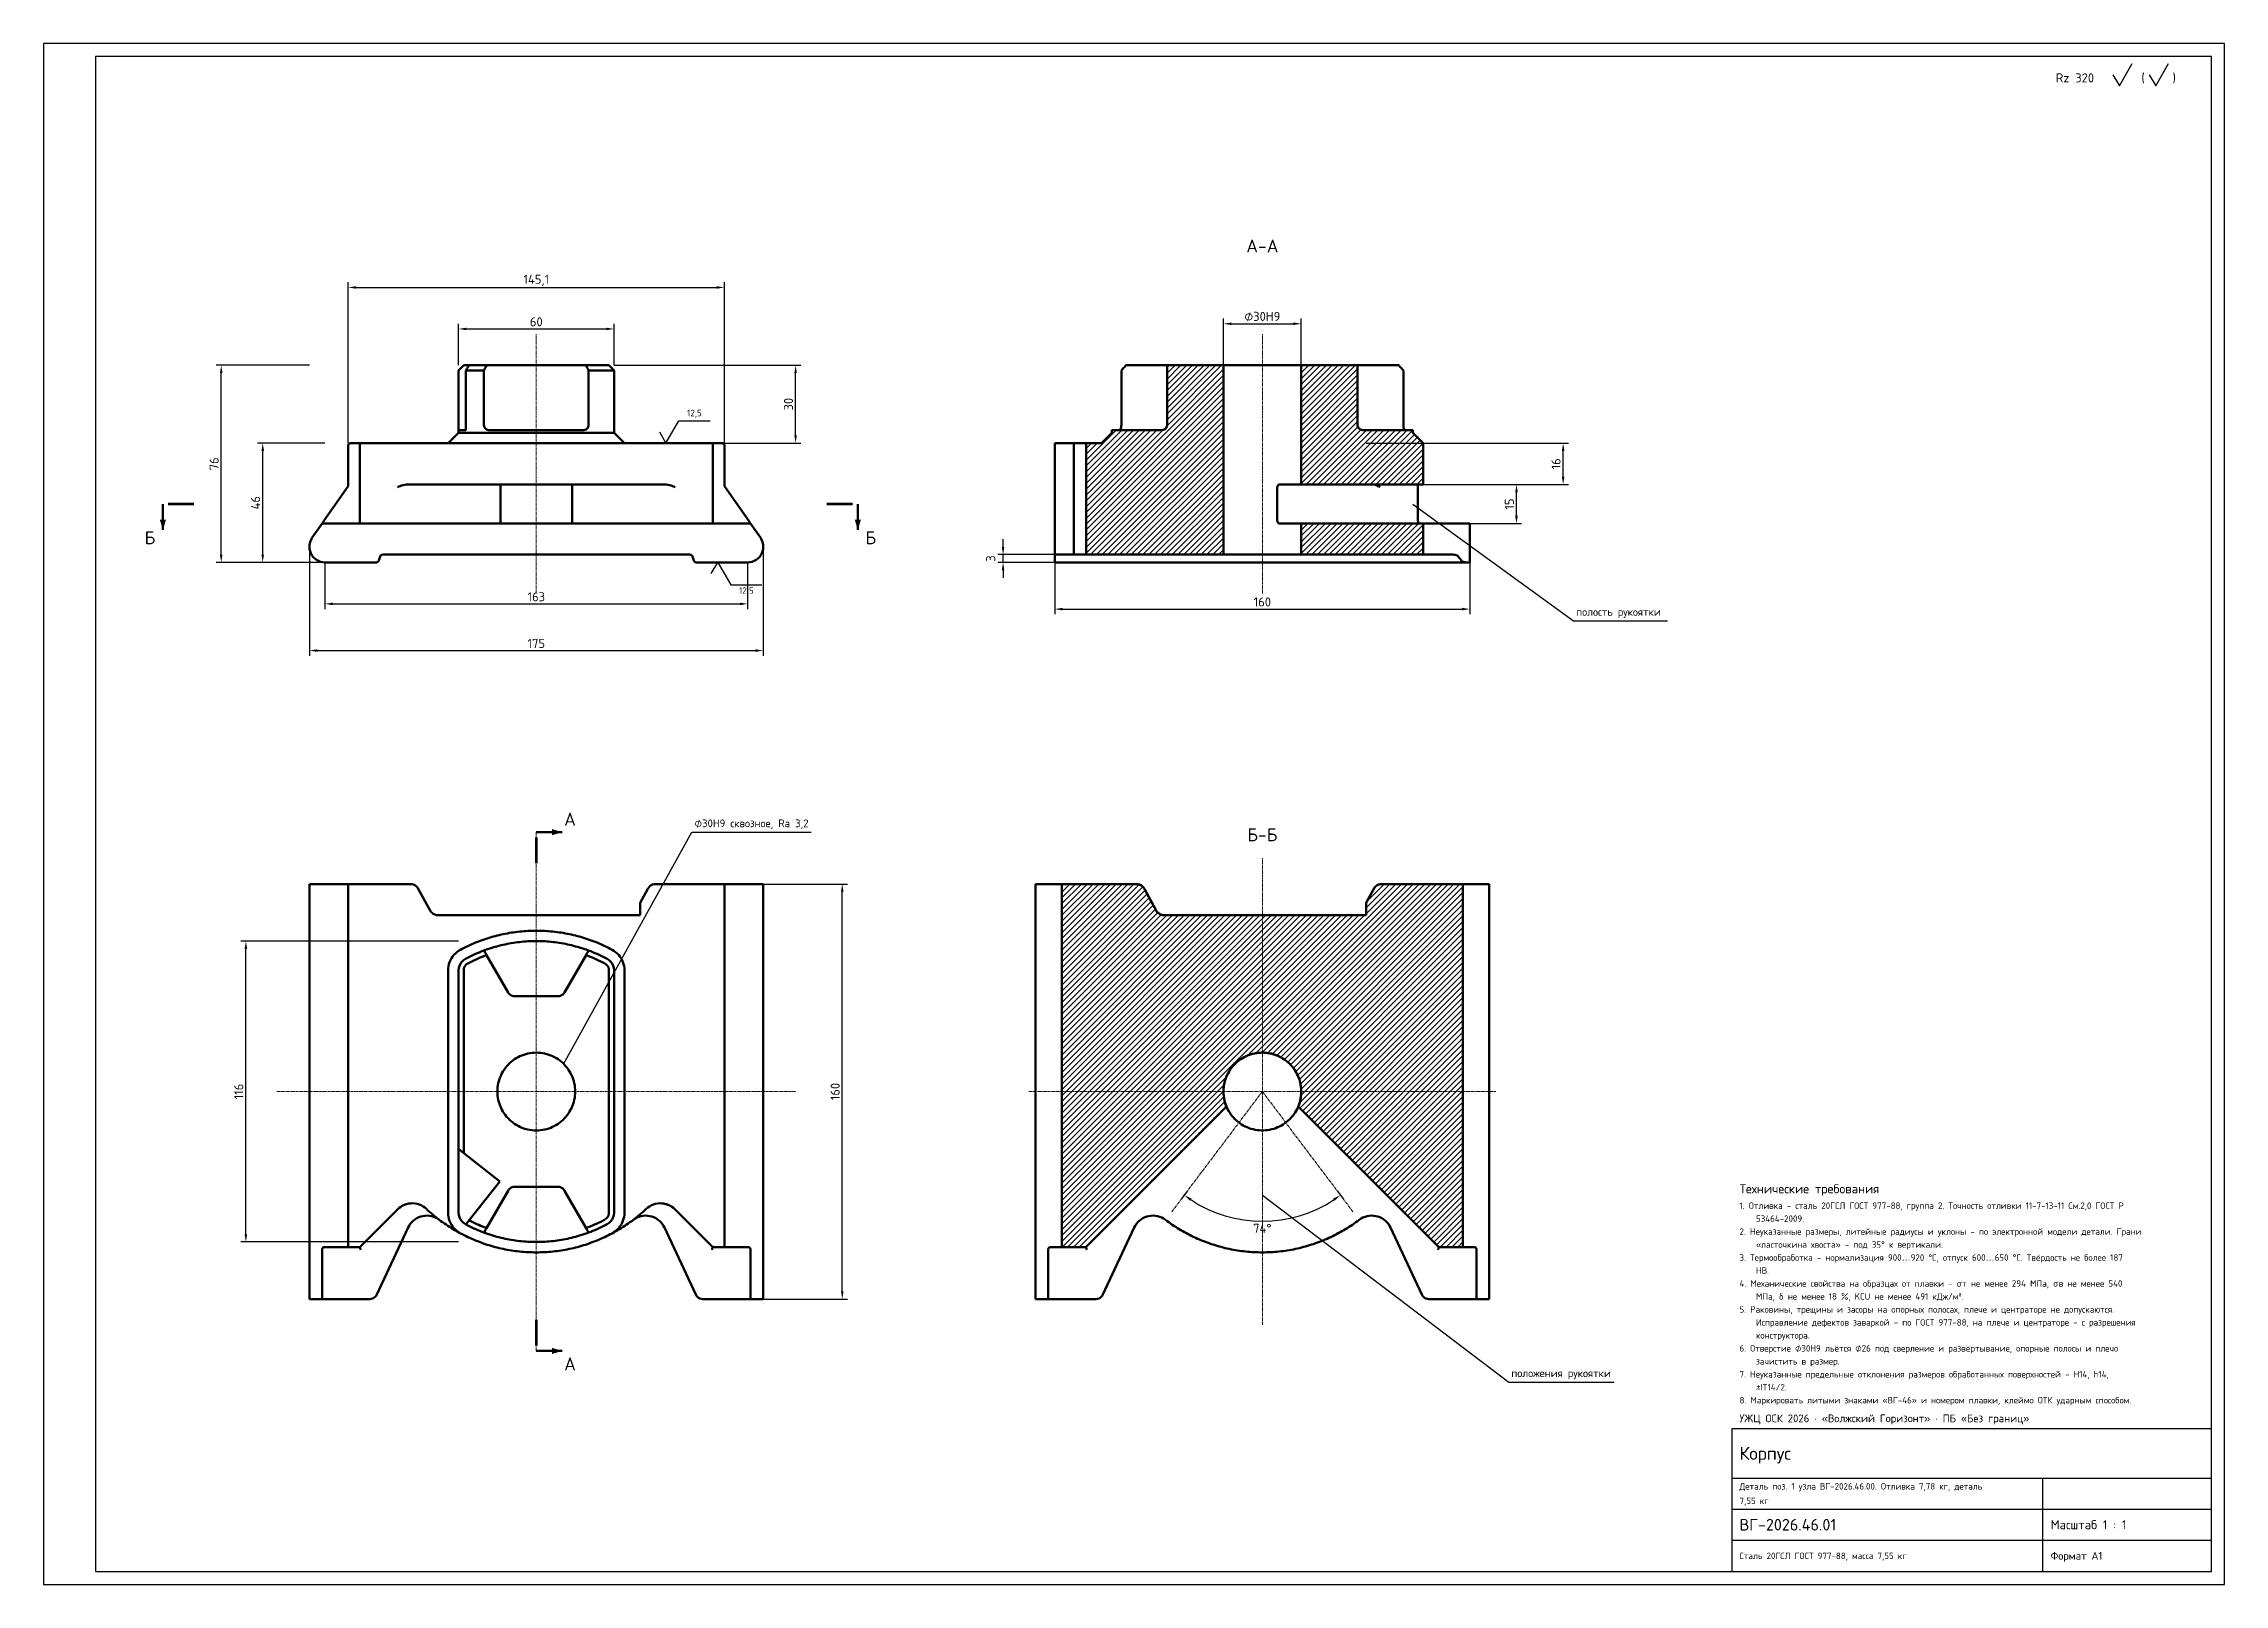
# Model space of a CAD drawing. Header units: millimetres. Extents: x 0 to 841, y 0 to 594.
import ezdxf
from ezdxf.enums import TextEntityAlignment as Align

# ---------------------------------------------------------------- set-up
doc = ezdxf.new("R2010")
doc.units = ezdxf.units.MM
doc.header["$LTSCALE"] = 0.35
doc.linetypes.add('CENTER', pattern=[5.08, 3.175, -0.635, 0.635, -0.635])
for name, color, linetype in [('00_РАМКА', 7, 'CONTINUOUS'), ('08_ТЕКСТ', 7, 'CONTINUOUS'), ('09_РАЗМЕРЫ', 7, 'CONTINUOUS')]:
    doc.layers.add(name, color=color, linetype=linetype)
for name, color, linetype, lineweight in [('07_ОСИ', 2, 'CENTER', 18), ('20_ВИДИМЫЕ', 7, 'CONTINUOUS', 50), ('23_ШТРИХОВКА', 7, 'CONTINUOUS', 18)]:
    doc.layers.add(name, color=color, linetype=linetype, lineweight=lineweight)
doc.styles.add('ГОСТ', font='ISOCPEUR.TTF')
doc.dimstyles.new('ГОСТ', dxfattribs={"dimtxt": 3.5, "dimasz": 3, "dimexe": 2, "dimexo": 0, "dimgap": 1, "dimtad": 1, "dimdec": 1, "dimtxsty": 'ГОСТ', "dimcen": 2.5, "dimclrd": 7, "dimclre": 7, "dimclrt": 7, "dimazin": 3, "dimtfac": 1, "dimtmove": 0, "dimatfit": 3})

msp = doc.modelspace()

# ---------------------------------------------------------------- texts
at = {"layer": '08_ТЕКСТ', "style": 'ГОСТ'}
for s, height, p in [('Rz 320', 3.5, (776, 578)), ('(', 3.5, (809, 578)), (')', 3.5, (821, 578)), ('полость рукоятки', 3, (591, 372.5)), ('⌀30H9 сквозное, Ra 3,2', 3, (251, 291)), ('положения рукоятки', 3, (566, 79))]:
    msp.add_text(s, height=height, dxfattribs=at).set_placement(p, align=Align.BOTTOM_LEFT)
for s, height, p in [('А-А', 5, (470, 512)), ('12,5', 2.5, (251, 449.6)), ('Б-Б', 5, (470, 285))]:
    msp.add_text(s, height=height, dxfattribs=at).set_placement(p, align=Align.BOTTOM_CENTER)
for s, p in [('Б', (41, 403.5)), ('Б', (319, 403.5)), ('А', (203, 295)), ('А', (203, 85))]:
    msp.add_text(s, height=5, dxfattribs=at).set_placement(p, align=Align.MIDDLE_CENTER)
msp.add_text('12,5', height=2.5, dxfattribs=at).set_placement((271, 384.4), align=Align.TOP_CENTER)
for s, height, p in [('Технические требования', 3.5, (654, 152.5)), ('1. Отливка - сталь 20ГСЛ ГОСТ 977-88, группа 2. Точность отливки 11-7-13-11 См.2,0 ГОСТ Р', 2.5, (654, 146)), ('2. Неуказанные размеры, литейные радиусы и уклоны - по электронной модели детали. Грани', 2.5, (654, 136)), ('    53464-2009.', 2.5, (654, 141)), ('3. Термообработка - нормализация 900…920 °С, отпуск 600…650 °С. Твёрдость не более 187', 2.5, (654, 126)), ('    «ласточкина хвоста» - под 35° к вертикали.', 2.5, (654, 131)), ('    НВ.', 2.5, (654, 121)), ('4. Механические свойства на образцах от плавки - σт не менее 294 МПа, σв не менее 540', 2.5, (654, 116)), ('    МПа, δ не менее 18 %, KCU не менее 491 кДж/м².', 2.5, (654, 111)), ('5. Раковины, трещины и засоры на опорных полосах, плече и центраторе не допускаются.', 2.5, (654, 106)), ('    Исправление дефектов заваркой - по ГОСТ 977-88, на плече и центраторе - с разрешения', 2.5, (654, 101)), ('    конструктора.', 2.5, (654, 96)), ('6. Отверстие ⌀30H9 льётся ⌀26 под сверление и развёртывание, опорные полосы и плечо', 2.5, (654, 91)), ('    зачистить в размер.', 2.5, (654, 86)), ('7. Неуказанные предельные отклонения размеров обработанных поверхностей - H14, h14,', 2.5, (654, 81)), ('    ±IT14/2.', 2.5, (654, 76)), ('8. Маркировать литыми знаками «ВГ-46» и номером плавки, клеймо ОТК ударным способом.', 2.5, (654, 71)), ('УЖЦ ОСК 2026 · «Волжский Горизонт» · ПБ «Без границ»', 3, (654, 64)), ('Корпус', 5, (654, 50.5)), ('Деталь поз. 1 узла ВГ-2026.46.00. Отливка 7,78 кг, деталь', 2.5, (654, 37.8)), ('7,55 кг', 2.5, (654, 32.2)), ('ВГ-2026.46.01', 4.5, (654, 23)), ('Масштаб 1 : 1', 3.5, (774, 23)), ('Сталь 20ГСЛ ГОСТ 977-88, масса 7,55 кг', 2.5, (654, 11)), ('Формат A1', 3, (774, 11))]:
    msp.add_text(s, height=height, dxfattribs=at).set_placement(p, align=Align.MIDDLE_LEFT)

# ---------------------------------------------------------------- dimensions: what is measured, and where the dimension line sits
at = {"layer": '09_РАЗМЕРЫ'}
for base, p1, p2, text in [((117.44, 500), (117.44, 440), (262.56, 440), '145,1'), ((455, 486), (455, 470), (485, 470), '⌀30H9'), ((102.5, 360), (102.5, 400), (277.5, 400), '175'), ((390, 376), (390, 394), (550, 394), '160')]:
    msp.add_linear_dim(base=base, p1=p1, p2=p2, text=text, dimstyle='ГОСТ', override={"dimtxsty": 'ГОСТ'}, dxfattribs=at).render()
for base, p1, p2 in [((160, 484), (160, 470), (220, 470)), ((108.5, 378), (108.5, 394), (271.5, 394))]:
    msp.add_linear_dim(base=base, p1=p1, p2=p2, dimstyle='ГОСТ', override={"dimtxsty": 'ГОСТ'}, dxfattribs=at).render()
for base, p1, p2, text in [((68.5, 394), (102.5, 394), (102.5, 470), '76'), ((586, 424), (510, 424), (510, 440), '16'), ((568, 409), (510, 409), (510, 424), '15'), ((370, 394), (450, 394), (450, 397), '3'), ((308, 110), (277.5, 110), (277.5, 270), '160'), ((78, 132), (160, 132), (160, 248), '116')]:
    msp.add_linear_dim(base=base, p1=p1, p2=p2, angle=90, text=text, dimstyle='ГОСТ', override={"dimtxsty": 'ГОСТ'}, dxfattribs=at).render()
for base, p1, p2 in [((290, 440), (220, 440), (220, 470)), ((84.5, 394), (108.5, 394), (108.5, 440))]:
    msp.add_linear_dim(base=base, p1=p1, p2=p2, angle=90, dimstyle='ГОСТ', override={"dimtxsty": 'ГОСТ'}, dxfattribs=at).render()
msp.add_angular_dim_3p(base=(470, 140), center=(470, 190), p1=(441.11, 151.67), p2=(498.89, 151.67), text='74°', dimstyle='ГОСТ', override={"dimtxsty": 'ГОСТ', "dimaunit": 0, "dimadec": 0}, dxfattribs=at).render()

# ---------------------------------------------------------------- hatches: boundary and pattern name
at = {"layer": '20_ВИДИМЫЕ'}
for points in [[(47.2, 410.5), (46, 406.5), (44.8, 410.5)], [(315.2, 410.5), (314, 406.5), (312.8, 410.5)], [(196, 291.2), (200, 290), (196, 288.8)], [(196, 91.2), (200, 90), (196, 88.8)]]:
    msp.add_hatch(color=7, dxfattribs=at).paths.add_polyline_path(points)
at = {"layer": '23_ШТРИХОВКА'}
h = msp.add_hatch(dxfattribs=at)
h.set_pattern_fill('ANSI31', scale=0.5)
h.paths.add_polyline_path([(434.87, 470), (435.27, 470), (435.67, 470), (436.07, 470), (436.47, 470), (436.87, 470), (437.27, 470), (437.67, 470), (438.07, 470), (438.48, 470), (438.88, 470), (439.28, 470), (439.68, 470), (440.08, 470), (440.48, 470), (440.88, 470), (441.28, 470), (441.68, 470), (442.08, 470), (442.48, 470), (442.88, 470), (443.28, 470), (443.68, 470), (444.08, 470), (444.48, 470), (444.89, 470), (445.29, 470), (445.69, 470), (446.09, 470), (446.49, 470), (446.89, 470), (447.29, 470), (447.69, 470), (448.09, 470), (448.49, 470), (448.89, 470), (449.29, 470), (449.69, 470), (450.09, 470), (450.49, 470), (450.89, 470), (451.3, 470), (451.7, 470), (452.1, 470), (452.5, 470), (452.9, 470), (453.3, 470), (453.7, 470), (454.1, 470), (454.5, 470), (454.9, 470), (455, 469.7), (455, 469.3), (455, 468.9), (455, 468.5), (455, 468.1), (455, 467.69), (455, 467.29), (455, 466.89), (455, 466.49), (455, 466.09), (455, 465.69), (455, 465.29), (455, 464.89), (455, 464.49), (455, 464.09), (455, 463.69), (455, 463.29), (455, 462.89), (455, 462.49), (455, 462.09), (455, 461.69), (455, 461.28), (455, 460.88), (455, 460.48), (455, 460.08), (455, 459.68), (455, 459.28), (455, 458.88), (455, 458.48), (455, 458.08), (455, 457.68), (455, 457.28), (455, 456.88), (455, 456.48), (455, 456.08), (455, 455.68), (455, 455.27), (455, 454.87), (455, 454.47), (455, 454.07), (455, 453.67), (455, 453.27), (455, 452.87), (455, 452.47), (455, 452.07), (455, 451.67), (455, 451.27), (455, 450.87), (455, 450.47), (455, 450.07), (455, 449.67), (455, 449.27), (455, 448.86), (455, 448.46), (455, 448.06), (455, 447.66), (455, 447.26), (455, 446.86), (455, 446.46), (455, 446.06), (455, 445.66), (455, 445.26), (455, 444.86), (455, 444.46), (455, 444.06), (455, 443.66), (455, 443.26), (455, 442.86), (455, 442.45), (455, 442.05), (455, 441.65), (455, 441.25), (455, 440.85), (455, 440.45), (455, 440.05), (455, 439.65), (455, 439.25), (455, 438.85), (455, 438.45), (455, 438.05), (455, 437.65), (455, 437.25), (455, 436.85), (455, 436.44), (455, 436.04), (455, 435.64), (455, 435.24), (455, 434.84), (455, 434.44), (455, 434.04), (455, 433.64), (455, 433.24), (455, 432.84), (455, 432.44), (455, 432.04), (455, 431.64), (455, 431.24), (455, 430.84), (455, 430.44), (455, 430.03), (455, 429.63), (455, 429.23), (455, 428.83), (455, 428.43), (455, 428.03), (455, 427.63), (455, 427.23), (455, 426.83), (455, 426.43), (455, 426.03), (455, 425.63), (455, 425.23), (455, 424.83), (455, 424.43), (455, 424.02), (455, 423.62), (455, 423.22), (455, 422.82), (455, 422.42), (455, 422.02), (455, 421.62), (455, 421.22), (455, 420.82), (455, 420.42), (455, 420.02), (455, 419.62), (455, 419.22), (455, 418.82), (455, 418.42), (455, 418.02), (455, 417.61), (455, 417.21), (455, 416.81), (455, 416.41), (455, 416.01), (455, 415.61), (455, 415.21), (455, 414.81), (455, 414.41), (455, 414.01), (455, 413.61), (455, 413.21), (455, 412.81), (455, 412.41), (455, 412.01), (455, 411.6), (455, 411.2), (455, 410.8), (455, 410.4), (455, 410), (455, 409.6), (455, 409.2), (455, 408.8), (455, 408.4), (455, 408), (455, 407.6), (455, 407.2), (455, 406.8), (455, 406.4), (455, 406), (455, 405.6), (455, 405.19), (455, 404.79), (455, 404.39), (455, 403.99), (455, 403.59), (455, 403.19), (455, 402.79), (455, 402.39), (455, 401.99), (455, 401.59), (455, 401.19), (455, 400.79), (455, 400.39), (455, 399.99), (455, 399.59), (455, 399.19), (455, 398.78), (455, 398.38), (455, 397.98), (455, 397.58), (455, 397.18), (454.78, 397), (454.38, 397), (453.98, 397), (453.58, 397), (453.18, 397), (452.78, 397), (452.38, 397), (451.98, 397), (451.58, 397), (451.18, 397), (450.77, 397), (450.37, 397), (449.97, 397), (449.57, 397), (449.17, 397), (448.77, 397), (448.37, 397), (447.97, 397), (447.57, 397), (447.17, 397), (446.77, 397), (446.37, 397), (445.97, 397), (445.57, 397), (445.17, 397), (444.77, 397), (444.36, 397), (443.96, 397), (443.56, 397), (443.16, 397), (442.76, 397), (442.36, 397), (441.96, 397), (441.56, 397), (441.16, 397), (440.76, 397), (440.36, 397), (439.96, 397), (439.56, 397), (439.16, 397), (438.76, 397), (438.35, 397), (437.95, 397), (437.55, 397), (437.15, 397), (436.75, 397), (436.35, 397), (435.95, 397), (435.55, 397), (435.15, 397), (434.75, 397), (434.35, 397), (433.95, 397), (433.55, 397), (433.15, 397), (432.75, 397), (432.35, 397), (431.94, 397), (431.54, 397), (431.14, 397), (430.74, 397), (430.34, 397), (429.94, 397), (429.54, 397), (429.14, 397), (428.74, 397), (428.34, 397), (427.94, 397), (427.54, 397), (427.14, 397), (426.74, 397), (426.34, 397), (425.94, 397), (425.53, 397), (425.13, 397), (424.73, 397), (424.33, 397), (423.93, 397), (423.53, 397), (423.13, 397), (422.73, 397), (422.33, 397), (421.93, 397), (421.53, 397), (421.13, 397), (420.73, 397), (420.33, 397), (419.93, 397), (419.52, 397), (419.12, 397), (418.72, 397), (418.32, 397), (417.92, 397), (417.52, 397), (417.12, 397), (416.72, 397), (416.32, 397), (415.92, 397), (415.52, 397), (415.12, 397), (414.72, 397), (414.32, 397), (413.92, 397), (413.52, 397), (413.11, 397), (412.71, 397), (412.31, 397), (411.91, 397), (411.51, 397), (411.11, 397), (410.71, 397), (410.31, 397), (409.91, 397), (409.51, 397), (409.11, 397), (408.71, 397), (408.31, 397), (407.91, 397), (407.51, 397), (407.1, 397), (406.7, 397), (406.3, 397), (405.9, 397), (405.5, 397), (405.1, 397), (404.7, 397), (404.3, 397), (403.9, 397), (403.5, 397), (403.1, 397), (402.7, 397), (402.3, 397), (402, 397.1), (402, 397.5), (402, 397.9), (402, 398.31), (402, 398.71), (402, 399.11), (402, 399.51), (402, 399.91), (402, 400.31), (402, 400.71), (402, 401.11), (402, 401.51), (402, 401.91), (402, 402.31), (402, 402.71), (402, 403.11), (402, 403.51), (402, 403.91), (402, 404.32), (402, 404.72), (402, 405.12), (402, 405.52), (402, 405.92), (402, 406.32), (402, 406.72), (402, 407.12), (402, 407.52), (402, 407.92), (402, 408.32), (402, 408.72), (402, 409.12), (402, 409.52), (402, 409.92), (402, 410.32), (402, 410.73), (402, 411.13), (402, 411.53), (402, 411.93), (402, 412.33), (402, 412.73), (402, 413.13), (402, 413.53), (402, 413.93), (402, 414.33), (402, 414.73), (402, 415.13), (402, 415.53), (402, 415.93), (402, 416.33), (402, 416.73), (402, 417.14), (402, 417.54), (402, 417.94), (402, 418.34), (402, 418.74), (402, 419.14), (402, 419.54), (402, 419.94), (402, 420.34), (402, 420.74), (402, 421.14), (402, 421.54), (402, 421.94), (402, 422.34), (402, 422.74), (402, 423.15), (402, 423.55), (402, 423.95), (402, 424.35), (402, 424.75), (402, 425.15), (402, 425.55), (402, 425.95), (402, 426.35), (402, 426.75), (402, 427.15), (402, 427.55), (402, 427.95), (402, 428.35), (402, 428.75), (402, 429.15), (402, 429.56), (402, 429.96), (402, 430.36), (402, 430.76), (402, 431.16), (402, 431.56), (402, 431.96), (402, 432.36), (402, 432.76), (402, 433.16), (402, 433.56), (402, 433.96), (402, 434.36), (402, 434.76), (402, 435.16), (402, 435.57), (402, 435.97), (402, 436.37), (402, 436.77), (402, 437.17), (402, 437.57), (402, 437.97), (402, 438.37), (402, 438.77), (402, 439.17), (402, 439.57), (402, 439.97), (402.37, 440), (402.77, 440), (403.17, 440), (403.57, 440), (403.98, 440), (404.38, 440), (404.78, 440), (405.18, 440), (405.58, 440), (405.98, 440), (406.38, 440), (406.78, 440), (407.18, 440), (407.58, 440), (407.98, 440), (408.27, 440.27), (408.55, 440.55), (408.84, 440.84), (409.12, 441.12), (409.4, 441.4), (409.69, 441.69), (409.97, 441.97), (410.25, 442.25), (410.54, 442.54), (410.82, 442.82), (411.1, 443.1), (411.39, 443.39), (411.67, 443.67), (411.95, 443.95), (412, 444.33), (412, 444.74), (412.14, 445), (412.54, 445), (412.94, 445), (413.34, 445), (413.74, 445), (414.14, 445), (414.54, 445), (414.94, 445), (415.34, 445), (415.74, 445), (416.14, 445), (416.54, 445), (416.94, 445), (417.34, 445), (417.74, 445), (418.15, 445), (418.55, 445), (418.95, 445), (419.35, 445), (419.75, 445), (420.15, 445), (420.55, 445), (420.95, 445), (421.35, 445), (421.75, 445), (422.15, 445), (422.55, 445), (422.95, 445), (423.35, 445), (423.75, 445), (424.16, 445), (424.56, 445), (424.96, 445), (425.36, 445), (425.76, 445), (426.16, 445), (426.56, 445), (426.96, 445), (427.36, 445), (427.76, 445), (428.16, 445), (428.56, 445), (428.96, 445), (429.36, 445), (429.76, 445), (430.16, 445), (430.57, 445), (430.97, 445), (431.37, 445), (431.76, 445.06), (432.14, 445.2), (432.48, 445.41), (432.77, 445.68), (433, 446.01), (433.17, 446.37), (433.25, 446.76), (433.27, 447.16), (433.27, 447.56), (433.27, 447.96), (433.27, 448.37), (433.27, 448.77), (433.27, 449.17), (433.27, 449.57), (433.27, 449.97), (433.27, 450.37), (433.27, 450.77), (433.27, 451.17), (433.27, 451.57), (433.27, 451.97), (433.27, 452.37), (433.27, 452.77), (433.27, 453.17), (433.27, 453.57), (433.27, 453.97), (433.27, 454.37), (433.27, 454.78), (433.27, 455.18), (433.27, 455.58), (433.27, 455.98), (433.27, 456.38), (433.27, 456.78), (433.27, 457.18), (433.27, 457.58), (433.27, 457.98), (433.27, 458.38), (433.27, 458.78), (433.27, 459.18), (433.27, 459.58), (433.27, 459.98), (433.27, 460.38), (433.27, 460.79), (433.27, 461.19), (433.27, 461.59), (433.27, 461.99), (433.27, 462.39), (433.27, 462.79), (433.27, 463.19), (433.27, 463.59), (433.27, 463.99), (433.27, 464.39), (433.27, 464.79), (433.27, 465.19), (433.27, 465.59), (433.27, 465.99), (433.27, 466.39), (433.27, 466.79), (433.27, 467.2), (433.27, 467.6), (433.27, 468), (433.27, 468.4), (433.27, 468.8), (433.27, 469.2), (433.27, 469.6), (433.27, 470), (433.67, 470), (434.07, 470), (434.47, 470)])
h = msp.add_hatch(dxfattribs=at)
h.set_pattern_fill('ANSI31', scale=0.5)
h.paths.add_polyline_path([(485, 425.6), (485, 426), (485, 426.41), (485, 426.81), (485, 427.21), (485, 427.61), (485, 428.01), (485, 428.41), (485, 428.81), (485, 429.21), (485, 429.61), (485, 430.01), (485, 430.41), (485, 430.81), (485, 431.22), (485, 431.62), (485, 432.02), (485, 432.42), (485, 432.82), (485, 433.22), (485, 433.62), (485, 434.02), (485, 434.42), (485, 434.82), (485, 435.22), (485, 435.63), (485, 436.03), (485, 436.43), (485, 436.83), (485, 437.23), (485, 437.63), (485, 438.03), (485, 438.43), (485, 438.83), (485, 439.23), (485, 439.63), (485, 440.03), (485, 440.44), (485, 440.84), (485, 441.24), (485, 441.64), (485, 442.04), (485, 442.44), (485, 442.84), (485, 443.24), (485, 443.64), (485, 444.04), (485, 444.44), (485, 444.85), (485, 445.25), (485, 445.65), (485, 446.05), (485, 446.45), (485, 446.85), (485, 447.25), (485, 447.65), (485, 448.05), (485, 448.45), (485, 448.85), (485, 449.26), (485, 449.66), (485, 450.06), (485, 450.46), (485, 450.86), (485, 451.26), (485, 451.66), (485, 452.06), (485, 452.46), (485, 452.86), (485, 453.26), (485, 453.66), (485, 454.07), (485, 454.47), (485, 454.87), (485, 455.27), (485, 455.67), (485, 456.07), (485, 456.47), (485, 456.87), (485, 457.27), (485, 457.67), (485, 458.07), (485, 458.48), (485, 458.88), (485, 459.28), (485, 459.68), (485, 460.08), (485, 460.48), (485, 460.88), (485, 461.28), (485, 461.68), (485, 462.08), (485, 462.48), (485, 462.88), (485, 463.29), (485, 463.69), (485, 464.09), (485, 464.49), (485, 464.89), (485, 465.29), (485, 465.69), (485, 466.09), (485, 466.49), (485, 466.89), (485, 467.29), (485, 467.7), (485, 468.1), (485, 468.5), (485, 468.9), (485, 469.3), (485, 469.7), (485.1, 470), (485.5, 470), (485.9, 470), (486.3, 470), (486.7, 470), (487.1, 470), (487.51, 470), (487.91, 470), (488.31, 470), (488.71, 470), (489.11, 470), (489.51, 470), (489.91, 470), (490.31, 470), (490.71, 470), (491.11, 470), (491.51, 470), (491.92, 470), (492.32, 470), (492.72, 470), (493.12, 470), (493.52, 470), (493.92, 470), (494.32, 470), (494.72, 470), (495.12, 470), (495.52, 470), (495.92, 470), (496.32, 470), (496.73, 470), (497.13, 470), (497.53, 470), (497.93, 470), (498.33, 470), (498.73, 470), (499.13, 470), (499.53, 470), (499.93, 470), (500.33, 470), (500.73, 470), (501.14, 470), (501.54, 470), (501.94, 470), (502.34, 470), (502.74, 470), (503.14, 470), (503.54, 470), (503.94, 470), (504.34, 470), (504.74, 470), (505.14, 470), (505.55, 470), (505.95, 470), (506.35, 470), (506.73, 469.99), (506.73, 469.58), (506.73, 469.18), (506.73, 468.78), (506.73, 468.38), (506.73, 467.98), (506.73, 467.58), (506.73, 467.18), (506.73, 466.78), (506.73, 466.38), (506.73, 465.98), (506.73, 465.58), (506.73, 465.18), (506.73, 464.77), (506.73, 464.37), (506.73, 463.97), (506.73, 463.57), (506.73, 463.17), (506.73, 462.77), (506.73, 462.37), (506.73, 461.97), (506.73, 461.57), (506.73, 461.17), (506.73, 460.77), (506.73, 460.36), (506.73, 459.96), (506.73, 459.56), (506.73, 459.16), (506.73, 458.76), (506.73, 458.36), (506.73, 457.96), (506.73, 457.56), (506.73, 457.16), (506.73, 456.76), (506.73, 456.36), (506.73, 455.96), (506.73, 455.55), (506.73, 455.15), (506.73, 454.75), (506.73, 454.35), (506.73, 453.95), (506.73, 453.55), (506.73, 453.15), (506.73, 452.75), (506.73, 452.35), (506.73, 451.95), (506.73, 451.55), (506.73, 451.14), (506.73, 450.74), (506.73, 450.34), (506.73, 449.94), (506.73, 449.54), (506.73, 449.14), (506.73, 448.74), (506.73, 448.34), (506.73, 447.94), (506.73, 447.54), (506.73, 447.14), (506.75, 446.74), (506.84, 446.35), (507.01, 445.98), (507.25, 445.66), (507.54, 445.39), (507.89, 445.19), (508.27, 445.06), (508.66, 445), (509.06, 445), (509.46, 445), (509.87, 445), (510.27, 445), (510.67, 445), (511.07, 445), (511.47, 445), (511.87, 445), (512.27, 445), (512.67, 445), (513.07, 445), (513.47, 445), (513.87, 445), (514.28, 445), (514.68, 445), (515.08, 445), (515.48, 445), (515.88, 445), (516.28, 445), (516.68, 445), (517.08, 445), (517.48, 445), (517.88, 445), (518.28, 445), (518.68, 445), (519.09, 445), (519.49, 445), (519.89, 445), (520.29, 445), (520.69, 445), (521.09, 445), (521.49, 445), (521.89, 445), (522.29, 445), (522.69, 445), (523.09, 445), (523.5, 445), (523.9, 445), (524.3, 445), (524.7, 445), (525.1, 445), (525.5, 445), (525.9, 445), (526.3, 445), (526.7, 445), (527.1, 445), (527.5, 445), (527.9, 445), (528, 444.69), (528, 444.29), (528.08, 443.92), (528.36, 443.64), (528.64, 443.36), (528.93, 443.07), (529.21, 442.79), (529.49, 442.51), (529.78, 442.22), (530.06, 441.94), (530.34, 441.66), (530.63, 441.37), (530.91, 441.09), (531.19, 440.81), (531.48, 440.52), (531.76, 440.24), (532, 439.94), (532, 439.54), (532, 439.14), (532, 438.73), (532, 438.33), (532, 437.93), (532, 437.53), (532, 437.13), (532, 436.73), (532, 436.33), (532, 435.93), (532, 435.53), (532, 435.13), (532, 434.73), (532, 434.32), (532, 433.92), (532, 433.52), (532, 433.12), (532, 432.72), (532, 432.32), (532, 431.92), (532, 431.52), (532, 431.12), (532, 430.72), (532, 430.32), (532, 429.92), (532, 429.51), (532, 429.11), (532, 428.71), (532, 428.31), (532, 427.91), (532, 427.51), (532, 427.11), (532, 426.71), (532, 426.31), (532, 425.91), (532, 425.51), (532, 425.1), (532, 424.7), (532, 424.3), (531.9, 424), (531.5, 424), (531.1, 424), (530.7, 424), (530.3, 424), (529.9, 424), (529.5, 424), (529.1, 424), (528.7, 424), (528.29, 424), (527.89, 424), (527.49, 424), (527.09, 424), (526.69, 424), (526.29, 424), (525.89, 424), (525.49, 424), (525.09, 424), (524.69, 424), (524.29, 424), (523.88, 424), (523.48, 424), (523.08, 424), (522.68, 424), (522.28, 424), (521.88, 424), (521.48, 424), (521.08, 424), (520.68, 424), (520.28, 424), (519.88, 424), (519.48, 424), (519.07, 424), (518.67, 424), (518.27, 424), (517.87, 424), (517.47, 424), (517.07, 424), (516.67, 424), (516.27, 424), (515.87, 424), (515.47, 424), (515.07, 424), (514.66, 424), (514.26, 424), (513.86, 424), (513.46, 424), (513.06, 424), (512.66, 424), (512.26, 424), (511.86, 424), (511.46, 424), (511.06, 424), (510.66, 424), (510.26, 424), (509.85, 424), (509.45, 424), (509.05, 424), (508.65, 424), (508.25, 424), (507.85, 424), (507.45, 424), (507.05, 424), (506.65, 424), (506.25, 424), (505.85, 424), (505.44, 424), (505.04, 424), (504.64, 424), (504.24, 424), (503.84, 424), (503.44, 424), (503.04, 424), (502.64, 424), (502.24, 424), (501.84, 424), (501.44, 424), (501.03, 424), (500.63, 424), (500.23, 424), (499.83, 424), (499.43, 424), (499.03, 424), (498.63, 424), (498.23, 424), (497.83, 424), (497.43, 424), (497.03, 424), (496.63, 424), (496.22, 424), (495.82, 424), (495.42, 424), (495.02, 424), (494.62, 424), (494.22, 424), (493.82, 424), (493.42, 424), (493.02, 424), (492.62, 424), (492.22, 424), (491.81, 424), (491.41, 424), (491.01, 424), (490.61, 424), (490.21, 424), (489.81, 424), (489.41, 424), (489.01, 424), (488.61, 424), (488.21, 424), (487.81, 424), (487.41, 424), (487, 424), (486.6, 424), (486.2, 424), (485.8, 424), (485.4, 424), (485, 424), (485, 424.4), (485, 424.8), (485, 425.2)])
h = msp.add_hatch(dxfattribs=at)
h.set_pattern_fill('ANSI31', scale=0.5)
h.paths.add_polyline_path([(485.8, 409), (486.2, 409), (486.6, 409), (487, 409), (487.4, 409), (487.8, 409), (488.2, 409), (488.6, 409), (489, 409), (489.4, 409), (489.8, 409), (490.2, 409), (490.6, 409), (491, 409), (491.4, 409), (491.8, 409), (492.2, 409), (492.6, 409), (493, 409), (493.4, 409), (493.8, 409), (494.2, 409), (494.6, 409), (495, 409), (495.4, 409), (495.8, 409), (496.2, 409), (496.6, 409), (497, 409), (497.4, 409), (497.8, 409), (498.2, 409), (498.6, 409), (499, 409), (499.4, 409), (499.8, 409), (500.2, 409), (500.6, 409), (501, 409), (501.4, 409), (501.8, 409), (502.2, 409), (502.6, 409), (503, 409), (503.4, 409), (503.8, 409), (504.2, 409), (504.6, 409), (505, 409), (505.4, 409), (505.8, 409), (506.2, 409), (506.6, 409), (507, 409), (507.4, 409), (507.8, 409), (508.2, 409), (508.6, 409), (509, 409), (509.4, 409), (509.8, 409), (510.2, 409), (510.6, 409), (511, 409), (511.4, 409), (511.8, 409), (512.2, 409), (512.6, 409), (513, 409), (513.4, 409), (513.8, 409), (514.2, 409), (514.6, 409), (515, 409), (515.4, 409), (515.8, 409), (516.2, 409), (516.6, 409), (517, 409), (517.4, 409), (517.8, 409), (518.2, 409), (518.6, 409), (519, 409), (519.4, 409), (519.8, 409), (520.2, 409), (520.6, 409), (521, 409), (521.4, 409), (521.8, 409), (522.2, 409), (522.6, 409), (523, 409), (523.4, 409), (523.8, 409), (524.2, 409), (524.6, 409), (525, 409), (525.4, 409), (525.8, 409), (526.2, 409), (526.6, 409), (527, 409), (527.4, 409), (527.8, 409), (528.2, 409), (528.6, 409), (529, 409), (529.4, 409), (529.8, 409), (530.2, 409), (530.6, 409), (531, 409), (531.4, 409), (531.8, 409), (532, 408.8), (532, 408.4), (532, 408), (532, 407.6), (532, 407.2), (532, 406.8), (532, 406.4), (532, 406), (532, 405.6), (532, 405.2), (532, 404.8), (532, 404.4), (532, 404), (532, 403.6), (532, 403.2), (532, 402.8), (532, 402.4), (532, 402), (532, 401.6), (532, 401.2), (532, 400.8), (532, 400.4), (532, 400), (532, 399.6), (532, 399.2), (532, 398.8), (532, 398.4), (532, 398), (532, 397.6), (532, 397.2), (531.8, 397), (531.4, 397), (531, 397), (530.6, 397), (530.2, 397), (529.8, 397), (529.4, 397), (529, 397), (528.6, 397), (528.2, 397), (527.8, 397), (527.4, 397), (527, 397), (526.6, 397), (526.2, 397), (525.8, 397), (525.4, 397), (525, 397), (524.6, 397), (524.2, 397), (523.8, 397), (523.4, 397), (523, 397), (522.6, 397), (522.2, 397), (521.8, 397), (521.4, 397), (521, 397), (520.6, 397), (520.2, 397), (519.8, 397), (519.4, 397), (519, 397), (518.6, 397), (518.2, 397), (517.8, 397), (517.4, 397), (517, 397), (516.6, 397), (516.2, 397), (515.8, 397), (515.4, 397), (515, 397), (514.6, 397), (514.2, 397), (513.8, 397), (513.4, 397), (513, 397), (512.6, 397), (512.2, 397), (511.8, 397), (511.4, 397), (511, 397), (510.6, 397), (510.2, 397), (509.8, 397), (509.4, 397), (509, 397), (508.6, 397), (508.2, 397), (507.8, 397), (507.4, 397), (507, 397), (506.6, 397), (506.2, 397), (505.8, 397), (505.4, 397), (505, 397), (504.6, 397), (504.2, 397), (503.8, 397), (503.4, 397), (503, 397), (502.6, 397), (502.2, 397), (501.8, 397), (501.4, 397), (501, 397), (500.6, 397), (500.2, 397), (499.8, 397), (499.4, 397), (499, 397), (498.6, 397), (498.2, 397), (497.8, 397), (497.4, 397), (497, 397), (496.6, 397), (496.2, 397), (495.8, 397), (495.4, 397), (495, 397), (494.6, 397), (494.2, 397), (493.8, 397), (493.4, 397), (493, 397), (492.6, 397), (492.2, 397), (491.8, 397), (491.4, 397), (491, 397), (490.6, 397), (490.2, 397), (489.8, 397), (489.4, 397), (489, 397), (488.6, 397), (488.2, 397), (487.8, 397), (487.4, 397), (487, 397), (486.6, 397), (486.2, 397), (485.8, 397), (485.4, 397), (485, 397), (485, 397.4), (485, 397.8), (485, 398.2), (485, 398.6), (485, 399), (485, 399.4), (485, 399.8), (485, 400.2), (485, 400.6), (485, 401), (485, 401.4), (485, 401.8), (485, 402.2), (485, 402.6), (485, 403), (485, 403.4), (485, 403.8), (485, 404.2), (485, 404.6), (485, 405), (485, 405.4), (485, 405.8), (485, 406.2), (485, 406.6), (485, 407), (485, 407.4), (485, 407.8), (485, 408.2), (485, 408.6), (485, 409), (485.4, 409)])
h = msp.add_hatch(dxfattribs=at)
h.set_pattern_fill('ANSI31', scale=0.5)
h.paths.add_polyline_path([(424.49, 268.17), (424.68, 267.82), (424.87, 267.46), (425.06, 267.11), (425.26, 266.76), (425.45, 266.41), (425.64, 266.06), (425.83, 265.7), (426.02, 265.35), (426.21, 265), (426.4, 264.65), (426.59, 264.3), (426.78, 263.95), (426.97, 263.59), (427.16, 263.24), (427.35, 262.89), (427.54, 262.54), (427.73, 262.19), (427.92, 261.83), (428.11, 261.48), (428.3, 261.13), (428.49, 260.78), (428.69, 260.43), (428.88, 260.08), (429.07, 259.73), (429.29, 259.39), (429.55, 259.09), (429.84, 258.81), (430.16, 258.58), (430.51, 258.38), (430.87, 258.22), (431.26, 258.1), (431.65, 258.03), (432.05, 258), (432.45, 258), (432.85, 258), (433.25, 258), (433.65, 258), (434.05, 258), (434.45, 258), (434.85, 258), (435.25, 258), (435.65, 258), (436.05, 258), (436.45, 258), (436.85, 258), (437.25, 258), (437.65, 258), (438.05, 258), (438.45, 258), (438.85, 258), (439.25, 258), (439.65, 258), (440.05, 258), (440.45, 258), (440.85, 258), (441.25, 258), (441.65, 258), (442.05, 258), (442.45, 258), (442.85, 258), (443.25, 258), (443.65, 258), (444.05, 258), (444.45, 258), (444.85, 258), (445.25, 258), (445.65, 258), (446.05, 258), (446.45, 258), (446.85, 258), (447.25, 258), (447.65, 258), (448.05, 258), (448.45, 258), (448.85, 258), (449.25, 258), (449.65, 258), (450.05, 258), (450.45, 258), (450.85, 258), (451.25, 258), (451.65, 258), (452.05, 258), (452.45, 258), (452.85, 258), (453.25, 258), (453.65, 258), (454.05, 258), (454.45, 258), (454.85, 258), (455.25, 258), (455.65, 258), (456.05, 258), (456.45, 258), (456.85, 258), (457.25, 258), (457.65, 258), (458.05, 258), (458.45, 258), (458.85, 258), (459.25, 258), (459.65, 258), (460.05, 258), (460.45, 258), (460.85, 258), (461.25, 258), (461.65, 258), (462.05, 258), (462.45, 258), (462.86, 258), (463.26, 258), (463.66, 258), (464.06, 258), (464.46, 258), (464.86, 258), (465.26, 258), (465.66, 258), (466.06, 258), (466.46, 258), (466.86, 258), (467.26, 258), (467.66, 258), (468.06, 258), (468.46, 258), (468.86, 258), (469.26, 258), (469.66, 258), (470.06, 258), (470.46, 258), (470.86, 258), (471.26, 258), (471.66, 258), (472.06, 258), (472.46, 258), (472.86, 258), (473.26, 258), (473.66, 258), (474.06, 258), (474.46, 258), (474.86, 258), (475.26, 258), (475.66, 258), (476.06, 258), (476.46, 258), (476.86, 258), (477.26, 258), (477.66, 258), (478.06, 258), (478.46, 258), (478.86, 258), (479.26, 258), (479.66, 258), (480.06, 258), (480.46, 258), (480.86, 258), (481.26, 258), (481.66, 258), (482.06, 258), (482.46, 258), (482.86, 258), (483.26, 258), (483.66, 258), (484.06, 258), (484.46, 258), (484.86, 258), (485.26, 258), (485.66, 258), (486.06, 258), (486.46, 258), (486.86, 258), (487.26, 258), (487.66, 258), (488.06, 258), (488.46, 258), (488.86, 258), (489.26, 258), (489.66, 258), (490.06, 258), (490.46, 258), (490.86, 258), (491.26, 258), (491.66, 258), (492.06, 258), (492.46, 258), (492.86, 258), (493.26, 258), (493.66, 258), (494.06, 258), (494.46, 258), (494.86, 258), (495.26, 258), (495.66, 258), (496.06, 258), (496.46, 258), (496.86, 258), (497.26, 258), (497.66, 258), (498.06, 258), (498.46, 258), (498.86, 258), (499.26, 258), (499.66, 258), (500.06, 258), (500.46, 258), (500.86, 258), (501.26, 258), (501.66, 258), (502.06, 258), (502.46, 258), (502.86, 258), (503.26, 258), (503.66, 258), (504.06, 258), (504.46, 258), (504.86, 258), (505.26, 258), (505.66, 258), (506.06, 258), (506.46, 258), (506.86, 258), (507.26, 258), (507.66, 258), (508.06, 258), (508.46, 258), (508.86, 258), (509.26, 258), (509.66, 258), (510, 258.06), (510, 258.46), (510, 258.86), (510, 259.26), (510, 259.66), (510, 260.06), (510, 260.46), (510, 260.86), (510, 261.27), (510, 261.67), (510, 262.07), (510, 262.47), (510.08, 262.85), (510.27, 263.2), (510.46, 263.55), (510.66, 263.9), (510.85, 264.25), (511.04, 264.6), (511.23, 264.95), (511.43, 265.3), (511.62, 265.65), (511.81, 266), (512, 266.35), (512.19, 266.7), (512.39, 267.06), (512.58, 267.41), (512.77, 267.76), (512.96, 268.11), (513.17, 268.45), (513.41, 268.77), (513.69, 269.06), (513.99, 269.31), (514.33, 269.53), (514.69, 269.71), (515.06, 269.85), (515.45, 269.94), (515.85, 269.99), (516.25, 270), (516.65, 270), (517.05, 270), (517.45, 270), (517.85, 270), (518.25, 270), (518.65, 270), (519.05, 270), (519.45, 270), (519.85, 270), (520.25, 270), (520.65, 270), (521.05, 270), (521.45, 270), (521.85, 270), (522.25, 270), (522.65, 270), (523.05, 270), (523.45, 270), (523.85, 270), (524.25, 270), (524.65, 270), (525.05, 270), (525.45, 270), (525.85, 270), (526.25, 270), (526.65, 270), (527.05, 270), (527.45, 270), (527.85, 270), (528.25, 270), (528.65, 270), (529.05, 270), (529.45, 270), (529.85, 270), (530.25, 270), (530.65, 270), (531.05, 270), (531.45, 270), (531.85, 270), (532.25, 270), (532.65, 270), (533.05, 270), (533.45, 270), (533.85, 270), (534.25, 270), (534.65, 270), (535.05, 270), (535.45, 270), (535.85, 270), (536.25, 270), (536.65, 270), (537.05, 270), (537.45, 270), (537.85, 270), (538.25, 270), (538.65, 270), (539.05, 270), (539.45, 270), (539.85, 270), (540.25, 270), (540.65, 270), (541.05, 270), (541.45, 270), (541.85, 270), (542.25, 270), (542.65, 270), (543.05, 270), (543.45, 270), (543.85, 270), (544.25, 270), (544.65, 270), (545.05, 270), (545.45, 270), (545.85, 270), (546.25, 270), (546.65, 270), (547.05, 270), (547.35, 269.89), (547.35, 269.49), (547.35, 269.09), (547.35, 268.69), (547.35, 268.29), (547.35, 267.89), (547.35, 267.49), (547.35, 267.09), (547.35, 266.69), (547.35, 266.29), (547.35, 265.89), (547.35, 265.49), (547.35, 265.09), (547.35, 264.69), (547.35, 264.29), (547.35, 263.89), (547.35, 263.49), (547.35, 263.09), (547.35, 262.69), (547.35, 262.29), (547.35, 261.89), (547.35, 261.49), (547.35, 261.09), (547.35, 260.69), (547.35, 260.29), (547.35, 259.89), (547.35, 259.49), (547.35, 259.09), (547.35, 258.69), (547.35, 258.29), (547.35, 257.89), (547.35, 257.49), (547.35, 257.09), (547.35, 256.69), (547.35, 256.29), (547.35, 255.89), (547.35, 255.49), (547.35, 255.09), (547.35, 254.69), (547.35, 254.29), (547.35, 253.89), (547.35, 253.49), (547.35, 253.09), (547.35, 252.69), (547.35, 252.29), (547.35, 251.89), (547.35, 251.49), (547.35, 251.09), (547.35, 250.69), (547.35, 250.29), (547.35, 249.89), (547.35, 249.49), (547.35, 249.09), (547.35, 248.69), (547.35, 248.29), (547.35, 247.89), (547.35, 247.49), (547.35, 247.09), (547.35, 246.69), (547.35, 246.29), (547.35, 245.89), (547.35, 245.49), (547.35, 245.09), (547.35, 244.69), (547.35, 244.29), (547.35, 243.89), (547.35, 243.49), (547.35, 243.09), (547.35, 242.69), (547.35, 242.29), (547.35, 241.89), (547.35, 241.49), (547.35, 241.09), (547.35, 240.69), (547.35, 240.29), (547.35, 239.89), (547.35, 239.49), (547.35, 239.09), (547.35, 238.69), (547.35, 238.29), (547.35, 237.89), (547.35, 237.49), (547.35, 237.09), (547.35, 236.69), (547.35, 236.29), (547.35, 235.89), (547.35, 235.49), (547.35, 235.09), (547.35, 234.69), (547.35, 234.29), (547.35, 233.89), (547.35, 233.49), (547.35, 233.09), (547.35, 232.69), (547.35, 232.29), (547.35, 231.89), (547.35, 231.49), (547.35, 231.09), (547.35, 230.69), (547.35, 230.29), (547.35, 229.89), (547.35, 229.49), (547.35, 229.09), (547.35, 228.69), (547.35, 228.29), (547.35, 227.89), (547.35, 227.49), (547.35, 227.09), (547.35, 226.69), (547.35, 226.29), (547.35, 225.89), (547.35, 225.49), (547.35, 225.09), (547.35, 224.69), (547.35, 224.29), (547.35, 223.89), (547.35, 223.49), (547.35, 223.09), (547.35, 222.69), (547.35, 222.29), (547.35, 221.88), (547.35, 221.48), (547.35, 221.08), (547.35, 220.68), (547.35, 220.28), (547.35, 219.88), (547.35, 219.48), (547.35, 219.08), (547.35, 218.68), (547.35, 218.28), (547.35, 217.88), (547.35, 217.48), (547.35, 217.08), (547.35, 216.68), (547.35, 216.28), (547.35, 215.88), (547.35, 215.48), (547.35, 215.08), (547.35, 214.68), (547.35, 214.28), (547.35, 213.88), (547.35, 213.48), (547.35, 213.08), (547.35, 212.68), (547.35, 212.28), (547.35, 211.88), (547.35, 211.48), (547.35, 211.08), (547.35, 210.68), (547.35, 210.28), (547.35, 209.88), (547.35, 209.48), (547.35, 209.08), (547.35, 208.68), (547.35, 208.28), (547.35, 207.88), (547.35, 207.48), (547.35, 207.08), (547.35, 206.68), (547.35, 206.28), (547.35, 205.88), (547.35, 205.48), (547.35, 205.08), (547.35, 204.68), (547.35, 204.28), (547.35, 203.88), (547.35, 203.48), (547.35, 203.08), (547.35, 202.68), (547.35, 202.28), (547.35, 201.88), (547.35, 201.48), (547.35, 201.08), (547.35, 200.68), (547.35, 200.28), (547.35, 199.88), (547.35, 199.48), (547.35, 199.08), (547.35, 198.68), (547.35, 198.28), (547.35, 197.88), (547.35, 197.48), (547.35, 197.08), (547.35, 196.68), (547.35, 196.28), (547.35, 195.88), (547.35, 195.48), (547.35, 195.08), (547.35, 194.68), (547.35, 194.28), (547.35, 193.88), (547.35, 193.48), (547.35, 193.08), (547.35, 192.68), (547.35, 192.28), (547.35, 191.88), (547.35, 191.48), (547.35, 191.08), (547.35, 190.68), (547.35, 190.28), (547.35, 189.88), (547.35, 189.48), (547.35, 189.08), (547.35, 188.68), (547.35, 188.28), (547.35, 187.88), (547.35, 187.48), (547.35, 187.08), (547.35, 186.68), (547.35, 186.28), (547.35, 185.88), (547.35, 185.48), (547.35, 185.08), (547.35, 184.68), (547.35, 184.28), (547.35, 183.88), (547.35, 183.48), (547.35, 183.08), (547.35, 182.68), (547.35, 182.28), (547.35, 181.88), (547.35, 181.48), (547.35, 181.08), (547.35, 180.68), (547.35, 180.28), (547.35, 179.88), (547.35, 179.48), (547.35, 179.08), (547.35, 178.68), (547.35, 178.28), (547.35, 177.88), (547.35, 177.48), (547.35, 177.08), (547.35, 176.68), (547.35, 176.28), (547.35, 175.88), (547.35, 175.48), (547.35, 175.08), (547.35, 174.68), (547.35, 174.28), (547.35, 173.88), (547.35, 173.48), (547.35, 173.08), (547.35, 172.68), (547.35, 172.28), (547.35, 171.88), (547.35, 171.47), (547.35, 171.07), (547.35, 170.67), (547.35, 170.27), (547.35, 169.87), (547.35, 169.47), (547.35, 169.07), (547.35, 168.67), (547.35, 168.27), (547.35, 167.87), (547.35, 167.47), (547.35, 167.07), (547.35, 166.67), (547.35, 166.27), (547.35, 165.87), (547.35, 165.47), (547.35, 165.07), (547.35, 164.67), (547.35, 164.27), (547.35, 163.87), (547.35, 163.47), (547.35, 163.07), (547.35, 162.67), (547.35, 162.27), (547.35, 161.87), (547.35, 161.47), (547.35, 161.07), (547.35, 160.67), (547.35, 160.27), (547.35, 159.87), (547.35, 159.47), (547.35, 159.07), (547.35, 158.67), (547.35, 158.27), (547.35, 157.87), (547.35, 157.47), (547.35, 157.07), (547.35, 156.67), (547.35, 156.27), (547.35, 155.87), (547.35, 155.47), (547.35, 155.07), (547.35, 154.67), (547.35, 154.27), (547.35, 153.87), (547.35, 153.47), (547.35, 153.07), (547.35, 152.67), (547.35, 152.27), (547.35, 151.87), (547.35, 151.47), (547.35, 151.07), (547.35, 150.67), (547.35, 150.27), (547.35, 149.87), (547.35, 149.47), (547.35, 149.07), (547.35, 148.67), (547.35, 148.27), (547.35, 147.87), (547.35, 147.47), (547.35, 147.07), (547.35, 146.67), (547.35, 146.27), (547.35, 145.87), (547.35, 145.47), (547.35, 145.07), (547.35, 144.67), (547.35, 144.27), (547.35, 143.87), (547.35, 143.47), (547.35, 143.07), (547.35, 142.67), (547.35, 142.27), (547.35, 141.87), (547.35, 141.47), (547.35, 141.07), (547.35, 140.67), (547.35, 140.27), (547.35, 139.87), (547.35, 139.47), (547.35, 139.07), (547.35, 138.67), (547.35, 138.27), (547.35, 137.87), (547.35, 137.47), (547.35, 137.07), (547.35, 136.67), (547.35, 136.27), (547.35, 135.87), (547.35, 135.47), (547.35, 135.07), (547.35, 134.67), (547.35, 134.27), (547.35, 133.87), (547.35, 133.47), (547.35, 133.07), (547.35, 132.67), (547.35, 132.27), (547.35, 131.87), (547.35, 131.47), (547.35, 131.07), (547.35, 130.67), (547.35, 130.27), (547.21, 130), (546.81, 130), (546.41, 130), (546.01, 130), (545.61, 130), (545.21, 130), (544.81, 130), (544.41, 130), (544.01, 130), (543.61, 130), (543.21, 130), (542.81, 130), (542.41, 130), (542.01, 130), (541.61, 130), (541.21, 130), (540.81, 130), (540.41, 130), (540.01, 130), (539.61, 130), (539.21, 130), (538.81, 130), (538.41, 130), (538.03, 130.05), (537.75, 130.33), (537.47, 130.61), (537.18, 130.9), (536.9, 131.18), (536.62, 131.46), (536.33, 131.75), (536.05, 132.03), (535.77, 132.31), (535.49, 132.59), (535.2, 132.88), (534.92, 133.16), (534.64, 133.44), (534.35, 133.73), (534.07, 134.01), (533.79, 134.29), (533.51, 134.57), (533.22, 134.86), (532.94, 135.14), (532.66, 135.42), (532.37, 135.71), (532.09, 135.99), (531.81, 136.27), (531.53, 136.55), (531.24, 136.84), (530.96, 137.12), (530.68, 137.4), (530.39, 137.69), (530.11, 137.97), (529.83, 138.25), (529.54, 138.54), (529.26, 138.82), (528.98, 139.1), (528.7, 139.38), (528.41, 139.67), (528.13, 139.95), (527.85, 140.23), (527.56, 140.52), (527.28, 140.8), (527, 141.08), (526.72, 141.36), (526.43, 141.65), (526.15, 141.93), (525.87, 142.21), (525.58, 142.5), (525.3, 142.78), (525.02, 143.06), (524.74, 143.34), (524.45, 143.63), (524.17, 143.91), (523.89, 144.19), (523.6, 144.48), (523.32, 144.76), (523.04, 145.04), (522.76, 145.32), (522.47, 145.61), (522.19, 145.89), (521.91, 146.17), (521.62, 146.46), (521.34, 146.74), (521.06, 147.02), (520.77, 147.31), (520.49, 147.59), (520.21, 147.87), (519.93, 148.15), (519.64, 148.44), (519.36, 148.72), (519.08, 149), (518.79, 149.29), (518.51, 149.57), (518.23, 149.85), (517.95, 150.13), (517.66, 150.42), (517.38, 150.7), (517.1, 150.98), (516.81, 151.27), (516.53, 151.55), (516.25, 151.83), (515.97, 152.11), (515.68, 152.4), (515.4, 152.68), (515.12, 152.96), (514.83, 153.25), (514.55, 153.53), (514.27, 153.81), (513.99, 154.09), (513.7, 154.38), (513.42, 154.66), (513.14, 154.94), (512.85, 155.23), (512.57, 155.51), (512.29, 155.79), (512.01, 156.07), (511.72, 156.36), (511.44, 156.64), (511.16, 156.92), (510.87, 157.21), (510.59, 157.49), (510.31, 157.77), (510.02, 158.06), (509.74, 158.34), (509.46, 158.62), (509.18, 158.9), (508.89, 159.19), (508.61, 159.47), (508.33, 159.75), (508.04, 160.04), (507.76, 160.32), (507.48, 160.6), (507.2, 160.88), (506.91, 161.17), (506.63, 161.45), (506.35, 161.73), (506.06, 162.02), (505.78, 162.3), (505.5, 162.58), (505.22, 162.86), (504.93, 163.15), (504.65, 163.43), (504.37, 163.71), (504.08, 164), (503.8, 164.28), (503.52, 164.56), (503.24, 164.84), (502.95, 165.13), (502.67, 165.41), (502.39, 165.69), (502.1, 165.98), (501.82, 166.26), (501.54, 166.54), (501.25, 166.83), (500.97, 167.11), (500.69, 167.39), (500.41, 167.67), (500.12, 167.96), (499.84, 168.24), (499.56, 168.52), (499.27, 168.81), (498.99, 169.09), (498.71, 169.37), (498.43, 169.65), (498.14, 169.94), (497.86, 170.22), (497.58, 170.5), (497.29, 170.79), (497.01, 171.07), (496.73, 171.35), (496.45, 171.63), (496.16, 171.92), (495.88, 172.2), (495.6, 172.48), (495.31, 172.77), (495.03, 173.05), (494.75, 173.33), (494.47, 173.61), (494.18, 173.9), (493.9, 174.18), (493.62, 174.46), (493.33, 174.75), (493.05, 175.03), (492.77, 175.31), (492.49, 175.59), (492.2, 175.88), (491.92, 176.16), (491.64, 176.44), (491.35, 176.73), (491.07, 177.01), (490.79, 177.29), (490.5, 177.58), (490.22, 177.86), (489.94, 178.14), (489.66, 178.42), (489.37, 178.71), (489.09, 178.99), (488.81, 179.27), (488.52, 179.56), (488.24, 179.84), (487.96, 180.12), (487.68, 180.4), (487.39, 180.69), (487.11, 180.97), (486.83, 181.25), (486.54, 181.54), (486.26, 181.82), (485.98, 182.1), (485.7, 182.38), (485.41, 182.67), (485.13, 182.95), (484.85, 183.23), (484.56, 183.52), (484.28, 183.8), (484, 184.08), (483.92, 184.41), (484.06, 184.78), (484.2, 185.16), (484.32, 185.54), (484.43, 185.92), (484.54, 186.31), (484.63, 186.69), (484.71, 187.09), (484.79, 187.48), (484.85, 187.87), (484.9, 188.27), (484.94, 188.67), (484.97, 189.07), (484.99, 189.47), (485, 189.87), (485, 190.27), (484.99, 190.67), (484.96, 191.07), (484.93, 191.47), (484.88, 191.86), (484.83, 192.26), (484.76, 192.65), (484.69, 193.05), (484.6, 193.44), (484.5, 193.83), (484.4, 194.21), (484.28, 194.59), (484.15, 194.97), (484.01, 195.35), (483.87, 195.72), (483.71, 196.09), (483.54, 196.45), (483.36, 196.81), (483.18, 197.16), (482.98, 197.51), (482.78, 197.86), (482.56, 198.2), (482.34, 198.53), (482.11, 198.85), (481.87, 199.17), (481.62, 199.49), (481.36, 199.79), (481.1, 200.09), (480.82, 200.38), (480.54, 200.67), (480.25, 200.95), (479.96, 201.22), (479.66, 201.48), (479.35, 201.73), (479.03, 201.98), (478.71, 202.21), (478.38, 202.44), (478.04, 202.66), (477.7, 202.87), (477.36, 203.07), (477.01, 203.26), (476.65, 203.44), (476.29, 203.62), (475.92, 203.78), (475.55, 203.93), (475.18, 204.08), (474.8, 204.21), (474.42, 204.33), (474.04, 204.45), (473.65, 204.55), (473.26, 204.64), (472.87, 204.72), (472.48, 204.79), (472.08, 204.85), (471.69, 204.9), (471.29, 204.94), (470.89, 204.97), (470.49, 204.99), (470.09, 205), (469.69, 205), (469.29, 204.98), (468.89, 204.96), (468.49, 204.92), (468.09, 204.88), (467.7, 204.82), (467.3, 204.76), (466.91, 204.68), (466.52, 204.59), (466.13, 204.49), (465.75, 204.38), (465.37, 204.27), (464.99, 204.14), (464.61, 204), (464.24, 203.85), (463.87, 203.69), (463.51, 203.52), (463.15, 203.35), (462.8, 203.16), (462.45, 202.96), (462.11, 202.76), (461.77, 202.54), (461.44, 202.32), (461.11, 202.08), (460.79, 201.84), (460.48, 201.59), (460.17, 201.33), (459.88, 201.07), (459.58, 200.79), (459.3, 200.51), (459.02, 200.22), (458.76, 199.93), (458.49, 199.62), (458.24, 199.31), (458, 199), (457.76, 198.67), (457.53, 198.34), (457.32, 198.01), (457.11, 197.67), (456.91, 197.32), (456.72, 196.97), (456.54, 196.61), (456.36, 196.25), (456.2, 195.89), (456.05, 195.52), (455.91, 195.14), (455.78, 194.76), (455.65, 194.38), (455.54, 194), (455.44, 193.61), (455.35, 193.22), (455.27, 192.83), (455.2, 192.44), (455.14, 192.04), (455.09, 191.64), (455.05, 191.25), (455.02, 190.85), (455.01, 190.45), (455, 190.05), (455, 189.65), (455.02, 189.25), (455.04, 188.85), (455.08, 188.45), (455.13, 188.05), (455.18, 187.66), (455.25, 187.26), (455.33, 186.87), (455.42, 186.48), (455.52, 186.09), (455.63, 185.71), (455.75, 185.32), (455.88, 184.95), (456.02, 184.57), (456.13, 184.21), (455.85, 183.93), (455.56, 183.64), (455.28, 183.36), (455, 183.08), (454.71, 182.79), (454.43, 182.51), (454.15, 182.23), (453.86, 181.94), (453.58, 181.66), (453.3, 181.38), (453.02, 181.1), (452.73, 180.81), (452.45, 180.53), (452.17, 180.25), (451.88, 179.96), (451.6, 179.68), (451.32, 179.4), (451.04, 179.12), (450.75, 178.83), (450.47, 178.55), (450.19, 178.27), (449.9, 177.98), (449.62, 177.7), (449.34, 177.42), (449.06, 177.14), (448.77, 176.85), (448.49, 176.57), (448.21, 176.29), (447.92, 176), (447.64, 175.72), (447.36, 175.44), (447.08, 175.16), (446.79, 174.87), (446.51, 174.59), (446.23, 174.31), (445.94, 174.02), (445.66, 173.74), (445.38, 173.46), (445.09, 173.17), (444.81, 172.89), (444.53, 172.61), (444.25, 172.33), (443.96, 172.04), (443.68, 171.76), (443.4, 171.48), (443.11, 171.19), (442.83, 170.91), (442.55, 170.63), (442.27, 170.35), (441.98, 170.06), (441.7, 169.78), (441.42, 169.5), (441.13, 169.21), (440.85, 168.93), (440.57, 168.65), (440.29, 168.37), (440, 168.08), (439.72, 167.8), (439.44, 167.52), (439.15, 167.23), (438.87, 166.95), (438.59, 166.67), (438.31, 166.39), (438.02, 166.1), (437.74, 165.82), (437.46, 165.54), (437.17, 165.25), (436.89, 164.97), (436.61, 164.69), (436.33, 164.41), (436.04, 164.12), (435.76, 163.84), (435.48, 163.56), (435.19, 163.27), (434.91, 162.99), (434.63, 162.71), (434.34, 162.42), (434.06, 162.14), (433.78, 161.86), (433.5, 161.58), (433.21, 161.29), (432.93, 161.01), (432.65, 160.73), (432.36, 160.44), (432.08, 160.16), (431.8, 159.88), (431.52, 159.6), (431.23, 159.31), (430.95, 159.03), (430.67, 158.75), (430.38, 158.46), (430.1, 158.18), (429.82, 157.9), (429.54, 157.62), (429.25, 157.33), (428.97, 157.05), (428.69, 156.77), (428.4, 156.48), (428.12, 156.2), (427.84, 155.92), (427.56, 155.64), (427.27, 155.35), (426.99, 155.07), (426.71, 154.79), (426.42, 154.5), (426.14, 154.22), (425.86, 153.94), (425.57, 153.65), (425.29, 153.37), (425.01, 153.09), (424.73, 152.81), (424.44, 152.52), (424.16, 152.24), (423.88, 151.96), (423.59, 151.67), (423.31, 151.39), (423.03, 151.11), (422.75, 150.83), (422.46, 150.54), (422.18, 150.26), (421.9, 149.98), (421.61, 149.69), (421.33, 149.41), (421.05, 149.13), (420.77, 148.85), (420.48, 148.56), (420.2, 148.28), (419.92, 148), (419.63, 147.71), (419.35, 147.43), (419.07, 147.15), (418.79, 146.87), (418.5, 146.58), (418.22, 146.3), (417.94, 146.02), (417.65, 145.73), (417.37, 145.45), (417.09, 145.17), (416.81, 144.89), (416.52, 144.6), (416.24, 144.32), (415.96, 144.04), (415.67, 143.75), (415.39, 143.47), (415.11, 143.19), (414.82, 142.9), (414.54, 142.62), (414.26, 142.34), (413.98, 142.06), (413.69, 141.77), (413.41, 141.49), (413.13, 141.21), (412.84, 140.92), (412.56, 140.64), (412.28, 140.36), (412, 140.08), (411.71, 139.79), (411.43, 139.51), (411.15, 139.23), (410.86, 138.94), (410.58, 138.66), (410.3, 138.38), (410.02, 138.1), (409.73, 137.81), (409.45, 137.53), (409.17, 137.25), (408.88, 136.96), (408.6, 136.68), (408.32, 136.4), (408.04, 136.12), (407.75, 135.83), (407.47, 135.55), (407.19, 135.27), (406.9, 134.98), (406.62, 134.7), (406.34, 134.42), (406.05, 134.13), (405.77, 133.85), (405.49, 133.57), (405.21, 133.29), (404.92, 133), (404.64, 132.72), (404.36, 132.44), (404.07, 132.15), (403.79, 131.87), (403.51, 131.59), (403.23, 131.31), (402.94, 131.02), (402.66, 130.74), (402.38, 130.46), (402.09, 130.17), (401.77, 130), (401.37, 130), (400.97, 130), (400.57, 130), (400.17, 130), (399.77, 130), (399.37, 130), (398.97, 130), (398.57, 130), (398.17, 130), (397.77, 130), (397.37, 130), (396.97, 130), (396.57, 130), (396.17, 130), (395.77, 130), (395.37, 130), (394.97, 130), (394.57, 130), (394.16, 130), (393.76, 130), (393.36, 130), (392.96, 130), (392.65, 130.09), (392.65, 130.49), (392.65, 130.89), (392.65, 131.29), (392.65, 131.69), (392.65, 132.09), (392.65, 132.49), (392.65, 132.89), (392.65, 133.29), (392.65, 133.69), (392.65, 134.09), (392.65, 134.49), (392.65, 134.89), (392.65, 135.29), (392.65, 135.69), (392.65, 136.09), (392.65, 136.49), (392.65, 136.89), (392.65, 137.29), (392.65, 137.69), (392.65, 138.09), (392.65, 138.49), (392.65, 138.89), (392.65, 139.29), (392.65, 139.69), (392.65, 140.09), (392.65, 140.49), (392.65, 140.89), (392.65, 141.29), (392.65, 141.69), (392.65, 142.09), (392.65, 142.49), (392.65, 142.89), (392.65, 143.29), (392.65, 143.69), (392.65, 144.09), (392.65, 144.49), (392.65, 144.89), (392.65, 145.29), (392.65, 145.69), (392.65, 146.09), (392.65, 146.49), (392.65, 146.89), (392.65, 147.29), (392.65, 147.69), (392.65, 148.09), (392.65, 148.49), (392.65, 148.89), (392.65, 149.29), (392.65, 149.69), (392.65, 150.09), (392.65, 150.49), (392.65, 150.89), (392.65, 151.29), (392.65, 151.69), (392.65, 152.09), (392.65, 152.49), (392.65, 152.89), (392.65, 153.29), (392.65, 153.69), (392.65, 154.09), (392.65, 154.49), (392.65, 154.89), (392.65, 155.29), (392.65, 155.69), (392.65, 156.09), (392.65, 156.49), (392.65, 156.89), (392.65, 157.29), (392.65, 157.69), (392.65, 158.09), (392.65, 158.49), (392.65, 158.89), (392.65, 159.29), (392.65, 159.69), (392.65, 160.09), (392.65, 160.49), (392.65, 160.89), (392.65, 161.29), (392.65, 161.69), (392.65, 162.09), (392.65, 162.49), (392.65, 162.89), (392.65, 163.29), (392.65, 163.7), (392.65, 164.1), (392.65, 164.5), (392.65, 164.9), (392.65, 165.3), (392.65, 165.7), (392.65, 166.1), (392.65, 166.5), (392.65, 166.9), (392.65, 167.3), (392.65, 167.7), (392.65, 168.1), (392.65, 168.5), (392.65, 168.9), (392.65, 169.3), (392.65, 169.7), (392.65, 170.1), (392.65, 170.5), (392.65, 170.9), (392.65, 171.3), (392.65, 171.7), (392.65, 172.1), (392.65, 172.5), (392.65, 172.9), (392.65, 173.3), (392.65, 173.7), (392.65, 174.1), (392.65, 174.5), (392.65, 174.9), (392.65, 175.3), (392.65, 175.7), (392.65, 176.1), (392.65, 176.5), (392.65, 176.9), (392.65, 177.3), (392.65, 177.7), (392.65, 178.1), (392.65, 178.5), (392.65, 178.9), (392.65, 179.3), (392.65, 179.7), (392.65, 180.1), (392.65, 180.5), (392.65, 180.9), (392.65, 181.3), (392.65, 181.7), (392.65, 182.1), (392.65, 182.5), (392.65, 182.9), (392.65, 183.3), (392.65, 183.7), (392.65, 184.1), (392.65, 184.5), (392.65, 184.9), (392.65, 185.3), (392.65, 185.7), (392.65, 186.1), (392.65, 186.5), (392.65, 186.9), (392.65, 187.3), (392.65, 187.7), (392.65, 188.1), (392.65, 188.5), (392.65, 188.9), (392.65, 189.3), (392.65, 189.7), (392.65, 190.1), (392.65, 190.5), (392.65, 190.9), (392.65, 191.3), (392.65, 191.7), (392.65, 192.1), (392.65, 192.5), (392.65, 192.9), (392.65, 193.3), (392.65, 193.7), (392.65, 194.1), (392.65, 194.5), (392.65, 194.9), (392.65, 195.3), (392.65, 195.7), (392.65, 196.1), (392.65, 196.5), (392.65, 196.9), (392.65, 197.3), (392.65, 197.7), (392.65, 198.1), (392.65, 198.5), (392.65, 198.9), (392.65, 199.3), (392.65, 199.7), (392.65, 200.1), (392.65, 200.5), (392.65, 200.9), (392.65, 201.3), (392.65, 201.7), (392.65, 202.1), (392.65, 202.5), (392.65, 202.9), (392.65, 203.3), (392.65, 203.7), (392.65, 204.1), (392.65, 204.5), (392.65, 204.9), (392.65, 205.3), (392.65, 205.7), (392.65, 206.1), (392.65, 206.5), (392.65, 206.9), (392.65, 207.3), (392.65, 207.7), (392.65, 208.1), (392.65, 208.5), (392.65, 208.9), (392.65, 209.3), (392.65, 209.7), (392.65, 210.1), (392.65, 210.5), (392.65, 210.9), (392.65, 211.3), (392.65, 211.7), (392.65, 212.1), (392.65, 212.5), (392.65, 212.9), (392.65, 213.3), (392.65, 213.71), (392.65, 214.11), (392.65, 214.51), (392.65, 214.91), (392.65, 215.31), (392.65, 215.71), (392.65, 216.11), (392.65, 216.51), (392.65, 216.91), (392.65, 217.31), (392.65, 217.71), (392.65, 218.11), (392.65, 218.51), (392.65, 218.91), (392.65, 219.31), (392.65, 219.71), (392.65, 220.11), (392.65, 220.51), (392.65, 220.91), (392.65, 221.31), (392.65, 221.71), (392.65, 222.11), (392.65, 222.51), (392.65, 222.91), (392.65, 223.31), (392.65, 223.71), (392.65, 224.11), (392.65, 224.51), (392.65, 224.91), (392.65, 225.31), (392.65, 225.71), (392.65, 226.11), (392.65, 226.51), (392.65, 226.91), (392.65, 227.31), (392.65, 227.71), (392.65, 228.11), (392.65, 228.51), (392.65, 228.91), (392.65, 229.31), (392.65, 229.71), (392.65, 230.11), (392.65, 230.51), (392.65, 230.91), (392.65, 231.31), (392.65, 231.71), (392.65, 232.11), (392.65, 232.51), (392.65, 232.91), (392.65, 233.31), (392.65, 233.71), (392.65, 234.11), (392.65, 234.51), (392.65, 234.91), (392.65, 235.31), (392.65, 235.71), (392.65, 236.11), (392.65, 236.51), (392.65, 236.91), (392.65, 237.31), (392.65, 237.71), (392.65, 238.11), (392.65, 238.51), (392.65, 238.91), (392.65, 239.31), (392.65, 239.71), (392.65, 240.11), (392.65, 240.51), (392.65, 240.91), (392.65, 241.31), (392.65, 241.71), (392.65, 242.11), (392.65, 242.51), (392.65, 242.91), (392.65, 243.31), (392.65, 243.71), (392.65, 244.11), (392.65, 244.51), (392.65, 244.91), (392.65, 245.31), (392.65, 245.71), (392.65, 246.11), (392.65, 246.51), (392.65, 246.91), (392.65, 247.31), (392.65, 247.71), (392.65, 248.11), (392.65, 248.51), (392.65, 248.91), (392.65, 249.31), (392.65, 249.71), (392.65, 250.11), (392.65, 250.51), (392.65, 250.91), (392.65, 251.31), (392.65, 251.71), (392.65, 252.11), (392.65, 252.51), (392.65, 252.91), (392.65, 253.31), (392.65, 253.71), (392.65, 254.11), (392.65, 254.51), (392.65, 254.91), (392.65, 255.31), (392.65, 255.71), (392.65, 256.11), (392.65, 256.51), (392.65, 256.91), (392.65, 257.31), (392.65, 257.71), (392.65, 258.11), (392.65, 258.51), (392.65, 258.91), (392.65, 259.31), (392.65, 259.71), (392.65, 260.11), (392.65, 260.51), (392.65, 260.91), (392.65, 261.31), (392.65, 261.71), (392.65, 262.11), (392.65, 262.51), (392.65, 262.91), (392.65, 263.31), (392.65, 263.71), (392.65, 264.12), (392.65, 264.52), (392.65, 264.92), (392.65, 265.32), (392.65, 265.72), (392.65, 266.12), (392.65, 266.52), (392.65, 266.92), (392.65, 267.32), (392.65, 267.72), (392.65, 268.12), (392.65, 268.52), (392.65, 268.92), (392.65, 269.32), (392.65, 269.72), (392.77, 270), (393.17, 270), (393.57, 270), (393.97, 270), (394.37, 270), (394.77, 270), (395.17, 270), (395.57, 270), (395.97, 270), (396.37, 270), (396.77, 270), (397.17, 270), (397.57, 270), (397.97, 270), (398.37, 270), (398.77, 270), (399.17, 270), (399.57, 270), (399.97, 270), (400.37, 270), (400.77, 270), (401.17, 270), (401.57, 270), (401.97, 270), (402.37, 270), (402.77, 270), (403.17, 270), (403.57, 270), (403.97, 270), (404.37, 270), (404.77, 270), (405.17, 270), (405.57, 270), (405.97, 270), (406.37, 270), (406.77, 270), (407.17, 270), (407.57, 270), (407.97, 270), (408.37, 270), (408.77, 270), (409.17, 270), (409.57, 270), (409.97, 270), (410.37, 270), (410.77, 270), (411.17, 270), (411.57, 270), (411.97, 270), (412.37, 270), (412.77, 270), (413.17, 270), (413.57, 270), (413.97, 270), (414.37, 270), (414.77, 270), (415.17, 270), (415.57, 270), (415.97, 270), (416.37, 270), (416.77, 270), (417.17, 270), (417.57, 270), (417.97, 270), (418.37, 270), (418.77, 270), (419.17, 270), (419.57, 270), (419.97, 270), (420.37, 270), (420.77, 270), (421.17, 270), (421.57, 270), (421.97, 269.96), (422.36, 269.87), (422.74, 269.74), (423.1, 269.57), (423.44, 269.35), (423.75, 269.1), (424.04, 268.82), (424.28, 268.51)])

# ---------------------------------------------------------------- linework, layer by layer
at = {"layer": '00_РАМКА'}
for p, q in [((651, 41), (836, 41)), ((771, 5), (771, 41)), ((651, 29), (836, 29)), ((651, 17), (836, 17))]:
    msp.add_line(p, q, dxfattribs=at)
for points in [[(0, 0), (841, 0), (841, 594), (0, 594)], [(20, 5), (836, 5), (836, 589), (20, 589)], [(651, 5), (836, 5), (836, 60), (651, 60)]]:
    msp.add_lwpolyline(points, close=True, dxfattribs=at)
at = {"layer": '07_ОСИ'}
for p, q in [((190, 382), (190, 482)), ((470, 382), (470, 482)), ((190, 90), (190, 290)), ((470, 100), (470, 280)), ((90, 190), (290, 190)), ((380, 190), (560, 190)), ((470, 190), (435.09, 143.68)), ((470, 190), (504.91, 143.68))]:
    msp.add_line(p, q, dxfattribs=at)
at = {"layer": '09_РАЗМЕРЫ'}
for p, q in [((245, 448.6), (257, 448.6)), ((528, 416.5), (590, 371.5)), ((265, 385.4), (277, 385.4)), ((590, 371.5), (626.2, 371.5)), ((200.5, 200.5), (250, 290)), ((250, 290), (295.95, 290)), ((470, 150), (565, 78)), ((565, 78), (605.7, 78))]:
    msp.add_line(p, q, dxfattribs=at)
for points in [[(798, 582), (800.5, 577.7), (805.5, 586.3)], [(812, 582), (814.5, 577.7), (819.5, 586.3)], [(237.5, 444.3), (240, 440), (245, 448.6)], [(257.5, 389.7), (260, 394), (265, 385.4)]]:
    msp.add_lwpolyline(points, dxfattribs=at)
at = {"layer": '20_ВИДИМЫЕ'}
for p, q in [((46, 416.5), (46, 406.5)), ((314, 416.5), (314, 406.5)), ((190, 290), (200, 290)), ((190, 90), (200, 90))]:
    msp.add_line(p, q, dxfattribs=at)
for points in [[(162, 470), (160, 468)], [(160, 445), (160, 468)], [(164.08, 470), (162, 470)], [(162.82, 468), (163.03, 468.33), (163.24, 468.67), (163.45, 469), (163.66, 469.33), (163.87, 469.67), (164.08, 470)], [(169.81, 468), (168.92, 468), (168.03, 468), (167.14, 468), (166.27, 468), (165.4, 468), (164.53, 468), (163.67, 468), (162.82, 468)], [(162.82, 468), (162.82, 445)], [(164.08, 470), (164.9, 470), (165.73, 470), (166.57, 470), (167.41, 470), (168.25, 470), (169.11, 470), (169.97, 470), (170.83, 470)], [(170.83, 470), (170.66, 469.67), (170.49, 469.33), (170.32, 469), (170.15, 468.67), (169.98, 468.33), (169.81, 468)], [(169.81, 468), (169.81, 447)], [(170.83, 470), (179.13, 470)], [(179.13, 470), (179.44, 470), (179.8, 470), (180.23, 470), (180.71, 470), (181.21, 470), (181.73, 470)], [(181.73, 470), (198.27, 470)], [(198.27, 470), (198.79, 470), (199.29, 470), (199.77, 470), (200.2, 470), (200.56, 470), (200.87, 470)], [(200.87, 470), (209.17, 470)], [(209.17, 470), (210, 470), (210.82, 470), (211.64, 470), (212.45, 470), (213.25, 470), (214.05, 470), (214.85, 470), (215.63, 470), (216.42, 470)], [(210.19, 468), (210.02, 468.33), (209.85, 468.67), (209.68, 469), (209.51, 469.33), (209.34, 469.67), (209.17, 470)], [(217.36, 468), (216.49, 468), (215.61, 468), (214.72, 468), (213.83, 468), (212.93, 468), (212.02, 468), (211.1, 468), (210.19, 468)], [(210.19, 447), (210.19, 468)], [(216.42, 470), (216.86, 470), (217.25, 470), (217.57, 470), (217.81, 470), (217.95, 470), (218, 470)], [(220, 468), (219.92, 468), (219.68, 468), (219.29, 468), (218.76, 468), (218.11, 468), (217.36, 468)], [(218, 470), (220, 468)], [(220, 468), (220, 444)], [(417.38, 470), (417.09, 469.67), (416.8, 469.33), (416.5, 469), (416.21, 468.67), (415.92, 468.33), (415.63, 468)], [(415.63, 447), (415.63, 468)], [(431.77, 470), (417.38, 470)], [(431.77, 470), (432.19, 470), (432.56, 470), (432.86, 470), (433.08, 470), (433.22, 470), (433.27, 470)], [(433.27, 447), (433.27, 470)], [(455, 470), (433.27, 470)], [(455, 470), (455, 397)], [(485, 470), (484.86, 470), (484.72, 470), (484.47, 470), (484.05, 470), (483.63, 470), (483.03, 470), (482.36, 470), (481.66, 470), (480.76, 470), (479.87, 470), (478.89, 470), (477.82, 470), (476.74, 470), (475.57, 470), (474.37, 470), (473.16, 470), (471.89, 470), (470.63, 470), (469.37, 470), (468.11, 470), (466.84, 470), (465.63, 470), (464.43, 470), (463.26, 470), (462.18, 470), (461.11, 470), (460.13, 470), (459.24, 470), (458.34, 470), (457.64, 470), (456.97, 470), (456.37, 470), (455.95, 470), (455.53, 470), (455.28, 470), (455.14, 470), (455, 470)], [(485, 470), (485, 424)], [(506.73, 470), (485, 470)], [(506.73, 470), (506.78, 470), (506.92, 470), (507.14, 470), (507.44, 470), (507.81, 470), (508.23, 470)], [(506.73, 447), (506.73, 470)], [(508.23, 470), (522.62, 470)], [(524.37, 468), (524.08, 468.33), (523.79, 468.67), (523.5, 469), (523.2, 469.33), (522.91, 469.67), (522.62, 470)], [(524.37, 447), (524.37, 468)], [(171.73, 445), (171.24, 445.07), (170.78, 445.26), (170.38, 445.58), (170.07, 445.99), (169.88, 446.48), (169.81, 447)], [(210.19, 447), (210.12, 446.48), (209.93, 445.99), (209.62, 445.58), (209.22, 445.26), (208.76, 445.07), (208.27, 445)], [(209.62, 445.58), (209.65, 445.61), (209.68, 445.64), (209.71, 445.68), (209.74, 445.72), (209.77, 445.75), (209.8, 445.79)], [(414.95, 445), (415.12, 445.07), (415.28, 445.26), (415.42, 445.58), (415.53, 445.99), (415.6, 446.48), (415.63, 447)], [(431.27, 445), (431.78, 445.07), (432.27, 445.27), (432.68, 445.59), (433, 446), (433.2, 446.48), (433.27, 447)], [(506.73, 447), (506.8, 446.48), (507, 446), (507.32, 445.59), (507.73, 445.27), (508.22, 445.07), (508.73, 445)], [(524.37, 447), (524.4, 446.48), (524.47, 445.99), (524.58, 445.58), (524.72, 445.26), (524.88, 445.07), (525.05, 445)], [(118.44, 440), (118.18, 439.97), (117.94, 439.87), (117.74, 439.71), (117.58, 439.5), (117.48, 439.26), (117.44, 439)], [(117.44, 423.34), (117.44, 439)], [(121.92, 440), (118.44, 440)], [(136.49, 440), (121.92, 440)], [(121.92, 410), (121.92, 440)], [(136.49, 440), (137.2, 440), (137.98, 440), (138.81, 440), (139.69, 440), (140.61, 440), (141.54, 440), (142.49, 440), (143.43, 440), (144.35, 440), (145.24, 440), (146.09, 440), (146.89, 440), (147.61, 440)], [(160.75, 440), (159.87, 440), (158.98, 440), (158.11, 440), (157.25, 440), (156.39, 440), (155.54, 440), (154.71, 440), (153.88, 440), (153.06, 440), (152.25, 440), (151.45, 440), (150.66, 440), (149.89, 440), (149.12, 440), (148.36, 440), (147.61, 440)], [(156, 440), (160, 444)], [(160, 444), (160, 445)], [(160, 445), (160.08, 445), (160.32, 445), (160.71, 445), (161.24, 445), (161.89, 445), (162.64, 445)], [(160, 444), (160.08, 444), (160.32, 444), (160.71, 444), (161.24, 444), (161.89, 444), (162.64, 444)], [(219.25, 440), (218.5, 440), (217.75, 440), (217, 440), (216.25, 440), (215.5, 440), (214.73, 440), (213.96, 440), (213.19, 440), (212.41, 440), (211.64, 440), (210.86, 440), (210.06, 440), (209.27, 440), (208.48, 440), (207.69, 440), (206.89, 440), (206.08, 440), (205.27, 440), (204.46, 440), (203.65, 440), (202.84, 440), (202.02, 440), (201.2, 440), (200.37, 440), (199.55, 440), (198.73, 440), (197.9, 440), (197.07, 440), (196.24, 440), (195.41, 440), (194.58, 440), (193.75, 440), (192.92, 440), (192.08, 440), (191.25, 440), (190.42, 440), (189.58, 440), (188.75, 440), (187.92, 440), (187.08, 440), (186.25, 440), (185.42, 440), (184.59, 440), (183.76, 440), (182.93, 440), (182.1, 440), (181.27, 440), (180.45, 440), (179.63, 440), (178.8, 440), (177.98, 440), (177.16, 440), (176.35, 440), (175.54, 440), (174.73, 440), (173.92, 440), (173.11, 440), (172.31, 440), (171.52, 440), (170.73, 440), (169.94, 440), (169.14, 440), (168.36, 440), (167.59, 440), (166.81, 440), (166.04, 440), (165.27, 440), (164.5, 440), (163.75, 440), (163, 440), (162.25, 440), (161.5, 440), (160.75, 440)], [(162.82, 445), (162.79, 445), (162.76, 445), (162.73, 445), (162.7, 445), (162.67, 445), (162.64, 445)], [(162.64, 444), (163.39, 444), (164.15, 444), (164.9, 444), (165.65, 444), (166.41, 444), (167.18, 444), (167.96, 444), (168.73, 444), (169.51, 444), (170.29, 444), (171.09, 444), (171.88, 444), (172.68, 444), (173.48, 444), (174.28, 444), (175.09, 444), (175.91, 444), (176.72, 444), (177.53, 444), (178.35, 444), (179.18, 444), (180, 444), (180.83, 444), (181.65, 444), (182.48, 444), (183.31, 444), (184.15, 444), (184.98, 444), (185.81, 444), (186.65, 444), (187.49, 444), (188.33, 444), (189.16, 444), (190, 444), (190.84, 444), (191.67, 444), (192.51, 444), (193.35, 444), (194.19, 444), (195.02, 444), (195.85, 444), (196.69, 444), (197.52, 444), (198.35, 444), (199.17, 444), (200, 444), (200.82, 444), (201.65, 444), (202.47, 444), (203.28, 444), (204.09, 444), (204.91, 444), (205.72, 444), (206.52, 444), (207.32, 444), (208.12, 444), (208.91, 444), (209.71, 444), (210.49, 444), (211.27, 444), (212.04, 444), (212.82, 444), (213.59, 444), (214.35, 444), (215.1, 444), (215.85, 444), (216.61, 444), (217.36, 444)], [(208.27, 445), (207.48, 445), (206.69, 445), (205.9, 445), (205.1, 445), (204.3, 445), (203.5, 445), (202.69, 445), (201.89, 445), (201.08, 445), (200.27, 445), (199.45, 445), (198.64, 445), (197.82, 445), (197, 445), (196.18, 445), (195.36, 445), (194.54, 445), (193.71, 445), (192.89, 445), (192.06, 445), (191.24, 445), (190.41, 445), (189.59, 445), (188.76, 445), (187.94, 445), (187.11, 445), (186.29, 445), (185.46, 445), (184.64, 445), (183.82, 445), (183, 445), (182.18, 445), (181.36, 445), (180.55, 445), (179.73, 445), (178.92, 445), (178.11, 445), (177.31, 445), (176.5, 445), (175.7, 445), (174.9, 445), (174.1, 445), (173.31, 445), (172.52, 445), (171.73, 445)], [(209.37, 445.36), (209.38, 445.37), (209.39, 445.37), (209.4, 445.38), (209.4, 445.39), (209.41, 445.39), (209.42, 445.4)], [(217.36, 444), (218.11, 444), (218.76, 444), (219.29, 444), (219.68, 444), (219.92, 444), (220, 444)], [(232.39, 440), (231.64, 440), (230.88, 440), (230.11, 440), (229.34, 440), (228.55, 440), (227.75, 440), (226.94, 440), (226.12, 440), (225.29, 440), (224.46, 440), (223.61, 440), (222.75, 440), (221.89, 440), (221.02, 440), (220.13, 440), (219.25, 440)], [(220, 444), (224, 440)], [(232.39, 440), (233.11, 440), (233.91, 440), (234.76, 440), (235.65, 440), (236.57, 440), (237.51, 440), (238.46, 440), (239.39, 440), (240.31, 440), (241.19, 440), (242.02, 440), (242.8, 440), (243.51, 440)], [(258.08, 440), (243.51, 440)], [(261.56, 440), (258.08, 440)], [(258.08, 410), (258.08, 440)], [(262.56, 439), (262.52, 439.26), (262.42, 439.5), (262.26, 439.71), (262.06, 439.87), (261.82, 439.97), (261.56, 440)], [(262.56, 423.34), (262.56, 439)], [(390, 440), (390.06, 440), (390.22, 440), (390.49, 440), (390.85, 440), (391.3, 440), (391.82, 440)], [(390, 397), (390, 440)], [(391.82, 440), (397.3, 440)], [(402, 440), (397.3, 440)], [(397.3, 440), (397.3, 397)], [(402, 440), (408, 440)], [(402, 440), (402, 397)], [(412, 444), (408, 440)], [(431.27, 445), (412, 445)], [(412, 445), (412, 444)], [(508.73, 445), (528, 445)], [(528, 445), (528, 444)], [(528, 444), (532, 440)], [(532, 440), (532, 424)], [(108.1, 410), (117.44, 423.34)], [(136.49, 423), (136.97, 423.23), (137.49, 423.45), (138.05, 423.65), (138.64, 423.83), (139.27, 423.95), (139.93, 424)], [(139.93, 424), (140.83, 424), (141.74, 424), (142.66, 424), (143.57, 424), (144.46, 424), (145.32, 424), (146.14, 424), (146.91, 424), (147.61, 424)], [(147.61, 424), (148.29, 424), (148.98, 424), (149.66, 424), (150.34, 424), (151.02, 424), (151.7, 424), (152.38, 424), (153.08, 424), (153.82, 424), (154.56, 424), (155.3, 424), (156.04, 424), (156.77, 424), (157.51, 424), (158.25, 424), (159.03, 424), (159.82, 424), (160.61, 424), (161.39, 424), (162.18, 424), (162.97, 424), (163.75, 424), (164.56, 424), (165.39, 424), (166.21, 424), (167.04, 424), (167.87, 424), (168.69, 424), (169.52, 424), (170.34, 424), (171.2, 424), (172.06, 424), (172.91, 424), (173.77, 424), (174.63, 424), (175.48, 424), (176.34, 424), (177.21, 424), (178.08, 424), (178.96, 424), (179.84, 424), (180.71, 424), (181.59, 424), (182.47, 424), (183.35, 424), (184.23, 424), (185.12, 424), (186.01, 424), (186.89, 424), (187.78, 424), (188.67, 424), (189.56, 424), (190.44, 424), (191.33, 424), (192.22, 424), (193.11, 424), (193.99, 424), (194.88, 424), (195.77, 424), (196.65, 424), (197.53, 424), (198.41, 424), (199.29, 424), (200.16, 424), (201.04, 424), (201.92, 424), (202.79, 424), (203.66, 424), (204.52, 424), (205.37, 424), (206.23, 424), (207.09, 424), (207.94, 424), (208.8, 424), (209.66, 424), (210.48, 424), (211.31, 424), (212.13, 424), (212.96, 424), (213.79, 424), (214.61, 424), (215.44, 424), (216.25, 424), (217.03, 424), (217.82, 424), (218.61, 424), (219.39, 424), (220.18, 424), (220.97, 424), (221.75, 424), (222.49, 424), (223.23, 424), (223.96, 424), (224.7, 424), (225.44, 424), (226.18, 424), (226.92, 424), (227.62, 424), (228.3, 424), (228.98, 424), (229.66, 424), (230.34, 424), (231.02, 424), (231.71, 424), (232.39, 424)], [(176.6, 424), (176.48, 423.97), (176.37, 423.87), (176.28, 423.72), (176.21, 423.51), (176.17, 423.27), (176.15, 423)], [(176.15, 423), (176.15, 410)], [(203.85, 423), (203.83, 423.27), (203.79, 423.51), (203.72, 423.72), (203.63, 423.87), (203.52, 423.97), (203.4, 424)], [(203.85, 410), (203.85, 423)], [(232.39, 424), (233.09, 424), (233.86, 424), (234.68, 424), (235.54, 424), (236.43, 424), (237.34, 424), (238.26, 424), (239.17, 424), (240.07, 424)], [(240.07, 424), (240.73, 423.95), (241.36, 423.83), (241.95, 423.65), (242.51, 423.45), (243.03, 423.23), (243.51, 423)], [(271.9, 410), (262.56, 423.34)], [(475.77, 423), (475.8, 423.27), (475.91, 423.51), (476.07, 423.72), (476.27, 423.87), (476.5, 423.97), (476.74, 424)], [(475.77, 410), (475.77, 423)], [(476.74, 424), (478.17, 424), (479.51, 424), (480.73, 424), (481.81, 424), (482.77, 424), (483.55, 424), (484.18, 424), (484.63, 424), (484.9, 424), (485, 424)], [(532, 424), (485, 424)], [(513.4, 424), (513.62, 423.95), (513.9, 423.83), (514.22, 423.65), (514.58, 423.45), (514.99, 423.23), (515.43, 423)], [(530, 410), (530, 424)], [(103.59, 403.55), (107.4, 409)], [(107.4, 409), (107.42, 409.03), (107.49, 409.13), (107.61, 409.29), (107.76, 409.51), (107.93, 409.76), (108.1, 410)], [(125.79, 409), (107.4, 409)], [(121.92, 410), (121.93, 409.76), (121.97, 409.51), (122.04, 409.29), (122.13, 409.13), (122.23, 409.03), (122.33, 409)], [(125.79, 409), (126.36, 409), (126.9, 409), (127.41, 409), (127.85, 409), (128.22, 409), (128.51, 409)], [(128.51, 409), (140.55, 409)], [(152.62, 409), (151.83, 409), (150.98, 409), (150.09, 409), (149.16, 409), (148.22, 409), (147.27, 409), (146.33, 409), (145.41, 409), (144.53, 409), (143.69, 409), (142.9, 409), (142.19, 409), (141.55, 409), (141, 409), (140.55, 409)], [(152.62, 409), (153.33, 409), (154.04, 409), (154.75, 409), (155.46, 409), (156.18, 409), (156.89, 409), (157.61, 409), (158.37, 409), (159.12, 409), (159.87, 409), (160.63, 409), (161.38, 409), (162.13, 409), (162.91, 409), (163.7, 409), (164.49, 409), (165.28, 409), (166.07, 409), (166.86, 409), (167.65, 409), (168.47, 409), (169.29, 409), (170.1, 409), (170.92, 409), (171.74, 409), (172.56, 409), (173.38, 409), (174.22, 409), (175.06, 409), (175.9, 409), (176.74, 409), (177.58, 409), (178.42, 409), (179.27, 409), (180.13, 409), (180.98, 409), (181.84, 409), (182.69, 409), (183.54, 409), (184.4, 409), (185.26, 409), (186.12, 409), (186.98, 409), (187.85, 409), (188.71, 409), (189.57, 409), (190.43, 409), (191.29, 409), (192.15, 409), (193.02, 409), (193.88, 409), (194.74, 409), (195.6, 409), (196.46, 409), (197.31, 409), (198.16, 409), (199.02, 409), (199.87, 409), (200.73, 409), (201.58, 409), (202.42, 409), (203.26, 409), (204.1, 409), (204.94, 409), (205.78, 409), (206.62, 409), (207.44, 409), (208.26, 409), (209.08, 409), (209.9, 409), (210.71, 409), (211.53, 409), (212.35, 409), (213.14, 409), (213.93, 409), (214.72, 409), (215.51, 409), (216.3, 409), (217.09, 409), (217.87, 409), (218.62, 409), (219.37, 409), (220.13, 409), (220.88, 409), (221.63, 409), (222.39, 409), (223.11, 409), (223.82, 409), (224.54, 409), (225.25, 409), (225.96, 409), (226.67, 409), (227.38, 409)], [(176.15, 410), (176.17, 409.73), (176.21, 409.49), (176.28, 409.28), (176.37, 409.13), (176.48, 409.03), (176.6, 409)], [(203.4, 409), (203.52, 409.03), (203.63, 409.13), (203.72, 409.28), (203.79, 409.49), (203.83, 409.73), (203.85, 410)], [(239.45, 409), (239, 409), (238.45, 409), (237.81, 409), (237.1, 409), (236.31, 409), (235.47, 409), (234.59, 409), (233.67, 409), (232.73, 409), (231.78, 409), (230.84, 409), (229.91, 409), (229.02, 409), (228.17, 409), (227.38, 409)], [(239.45, 409), (251.49, 409)], [(251.49, 409), (251.78, 409), (252.15, 409), (252.59, 409), (253.1, 409), (253.64, 409), (254.21, 409)], [(272.6, 409), (254.21, 409)], [(257.67, 409), (257.77, 409.03), (257.87, 409.13), (257.96, 409.29), (258.03, 409.51), (258.07, 409.76), (258.08, 410)], [(271.9, 410), (272.07, 409.76), (272.24, 409.51), (272.39, 409.29), (272.51, 409.13), (272.58, 409.03), (272.6, 409)], [(276.41, 403.55), (272.6, 409)], [(476.74, 409), (476.5, 409.03), (476.27, 409.13), (476.07, 409.28), (475.91, 409.49), (475.8, 409.73), (475.77, 410)], [(476.74, 409), (478.17, 409), (479.51, 409), (480.73, 409), (481.81, 409), (482.77, 409), (483.55, 409), (484.18, 409), (484.63, 409), (484.9, 409), (485, 409)], [(485, 409), (532, 409)], [(485, 409), (485, 397)], [(531, 409), (530.76, 409.03), (530.51, 409.13), (530.29, 409.29), (530.13, 409.51), (530.03, 409.76), (530, 410)], [(532, 409), (532, 397)], [(532, 409), (548.27, 409)], [(548.27, 409), (548.75, 409), (549.18, 409), (549.53, 409), (549.79, 409), (549.94, 409), (550, 409)], [(550, 409), (550, 394)], [(103.59, 403.55), (103.26, 403.03), (102.99, 402.48), (102.78, 401.91), (102.62, 401.32), (102.53, 400.72), (102.5, 400.11)], [(102.5, 400), (102.5, 400.11)], [(102.5, 400), (102.56, 399.15), (102.74, 398.31), (103.04, 397.51), (103.45, 396.76), (103.97, 396.07), (104.57, 395.47), (105.26, 394.95), (106.01, 394.54), (106.81, 394.24), (107.65, 394.06), (108.5, 394)], [(129.23, 394.68), (129.77, 396.32)], [(129.77, 396.32), (129.85, 396.5), (129.98, 396.67), (130.14, 396.81), (130.32, 396.92), (130.52, 396.98), (130.72, 397)], [(130.72, 397), (140.55, 397)], [(152.62, 397), (151.83, 397), (150.98, 397), (150.09, 397), (149.16, 397), (148.22, 397), (147.27, 397), (146.33, 397), (145.41, 397), (144.53, 397), (143.69, 397), (142.9, 397), (142.19, 397), (141.55, 397), (141, 397), (140.55, 397)], [(152.62, 397), (153.33, 397), (154.04, 397), (154.75, 397), (155.46, 397), (156.18, 397), (156.89, 397), (157.61, 397), (158.37, 397), (159.12, 397), (159.87, 397), (160.63, 397), (161.38, 397), (162.13, 397), (162.91, 397), (163.7, 397), (164.49, 397), (165.28, 397), (166.07, 397), (166.86, 397), (167.65, 397), (168.47, 397), (169.29, 397), (170.1, 397), (170.92, 397), (171.74, 397), (172.56, 397), (173.38, 397), (174.22, 397), (175.06, 397), (175.9, 397), (176.74, 397), (177.58, 397), (178.42, 397), (179.27, 397), (180.13, 397), (180.98, 397), (181.84, 397), (182.69, 397), (183.54, 397), (184.4, 397), (185.26, 397), (186.12, 397), (186.98, 397), (187.85, 397), (188.71, 397), (189.57, 397), (190.43, 397), (191.29, 397), (192.15, 397), (193.02, 397), (193.88, 397), (194.74, 397), (195.6, 397), (196.46, 397), (197.31, 397), (198.16, 397), (199.02, 397), (199.87, 397), (200.73, 397), (201.58, 397), (202.42, 397), (203.26, 397), (204.1, 397), (204.94, 397), (205.78, 397), (206.62, 397), (207.44, 397), (208.26, 397), (209.08, 397), (209.9, 397), (210.71, 397), (211.53, 397), (212.35, 397), (213.14, 397), (213.93, 397), (214.72, 397), (215.51, 397), (216.3, 397), (217.09, 397), (217.87, 397), (218.62, 397), (219.37, 397), (220.13, 397), (220.88, 397), (221.63, 397), (222.39, 397), (223.11, 397), (223.82, 397), (224.54, 397), (225.25, 397), (225.96, 397), (226.67, 397), (227.38, 397)], [(239.45, 397), (239, 397), (238.45, 397), (237.81, 397), (237.1, 397), (236.31, 397), (235.47, 397), (234.59, 397), (233.67, 397), (232.73, 397), (231.78, 397), (230.84, 397), (229.91, 397), (229.02, 397), (228.17, 397), (227.38, 397)], [(239.45, 397), (249.28, 397)], [(249.28, 397), (249.48, 396.98), (249.68, 396.92), (249.86, 396.81), (250.02, 396.67), (250.15, 396.5), (250.23, 396.32)], [(250.23, 396.32), (250.77, 394.68)], [(277.5, 400), (277.44, 399.15), (277.26, 398.31), (276.96, 397.51), (276.55, 396.76), (276.03, 396.07), (275.43, 395.47), (274.74, 394.95), (273.99, 394.54), (273.19, 394.24), (272.35, 394.06), (271.5, 394)], [(276.41, 403.55), (276.74, 403.03), (277.01, 402.48), (277.22, 401.91), (277.38, 401.32), (277.47, 400.72), (277.5, 400.11)], [(277.5, 400), (277.5, 400.11)], [(390, 397), (390.06, 397), (390.22, 397), (390.49, 397), (390.85, 397), (391.3, 397), (391.82, 397)], [(390, 396.32), (390, 396.51), (390, 396.67), (390, 396.81), (390, 396.91), (390, 396.98), (390, 397)], [(390, 394.68), (390, 396.32)], [(391.82, 397), (397.3, 397)], [(397.3, 397), (402, 397)], [(402, 397), (455, 397)], [(455, 397), (455.14, 397), (455.28, 397), (455.53, 397), (455.95, 397), (456.37, 397), (456.97, 397), (457.64, 397), (458.34, 397), (459.24, 397), (460.13, 397), (461.11, 397), (462.18, 397), (463.26, 397), (464.43, 397), (465.63, 397), (466.84, 397), (468.11, 397), (469.37, 397), (470.63, 397), (471.89, 397), (473.16, 397), (474.37, 397), (475.57, 397), (476.74, 397), (477.82, 397), (478.89, 397), (479.87, 397), (480.76, 397), (481.66, 397), (482.36, 397), (483.03, 397), (483.63, 397), (484.05, 397), (484.47, 397), (484.72, 397), (484.86, 397), (485, 397)], [(485, 397), (532, 397)], [(532, 397), (543.53, 397)], [(543.53, 397), (543.96, 396.98), (544.39, 396.92), (544.79, 396.81), (545.13, 396.67), (545.39, 396.5), (545.57, 396.32)], [(545.57, 396.32), (546.74, 394.68)], [(125.79, 394), (108.5, 394)], [(128.28, 394), (127.97, 394), (127.61, 394), (127.2, 394), (126.75, 394), (126.28, 394), (125.79, 394)], [(128.51, 394.03), (128.48, 394.02), (128.44, 394.01), (128.4, 394.01), (128.36, 394), (128.32, 394), (128.28, 394)], [(128.51, 394.03), (128.67, 394.08), (128.82, 394.16), (128.96, 394.26), (129.07, 394.39), (129.16, 394.53), (129.23, 394.68)], [(250.77, 394.68), (250.84, 394.53), (250.93, 394.39), (251.04, 394.26), (251.18, 394.16), (251.33, 394.08), (251.49, 394.03)], [(251.72, 394), (251.68, 394), (251.64, 394), (251.6, 394.01), (251.56, 394.01), (251.52, 394.02), (251.49, 394.03)], [(254.21, 394), (253.72, 394), (253.25, 394), (252.8, 394), (252.39, 394), (252.03, 394), (251.72, 394)], [(271.5, 394), (254.21, 394)], [(390, 394), (390, 394.02), (390, 394.09), (390, 394.19), (390, 394.33), (390, 394.49), (390, 394.68)], [(548.68, 394), (390, 394)], [(546.74, 394.68), (546.87, 394.53), (547.07, 394.39), (547.32, 394.26), (547.61, 394.16), (547.93, 394.08), (548.27, 394.03)], [(548.68, 394), (548.61, 394), (548.55, 394), (548.48, 394.01), (548.41, 394.01), (548.34, 394.02), (548.27, 394.03)], [(550, 394), (549.96, 394), (549.84, 394), (549.65, 394), (549.39, 394), (549.06, 394), (548.68, 394)], [(102.5, 270), (102.53, 270), (102.63, 270), (102.78, 270), (102.99, 270), (103.26, 270), (103.59, 270)], [(102.5, 110), (102.5, 270)], [(117.44, 270), (103.59, 270)], [(117.44, 270), (117.48, 270), (117.58, 270), (117.74, 270), (117.94, 270), (118.18, 270), (118.44, 270)], [(117.44, 130), (117.44, 270)], [(118.44, 270), (141.42, 270)], [(144.49, 268.17), (144.15, 268.69), (143.71, 269.14), (143.21, 269.51), (142.64, 269.78), (142.04, 269.94), (141.42, 270)], [(236.07, 270), (235.45, 269.94), (234.85, 269.78), (234.29, 269.51), (233.78, 269.15), (233.35, 268.7), (233, 268.18)], [(236.07, 270), (261.56, 270)], [(261.56, 270), (261.82, 270), (262.06, 270), (262.26, 270), (262.42, 270), (262.52, 270), (262.56, 270)], [(262.56, 270), (276.41, 270)], [(262.56, 270), (262.56, 130)], [(276.41, 270), (276.74, 270), (277.01, 270), (277.22, 270), (277.37, 270), (277.47, 270), (277.5, 270)], [(277.5, 270), (277.5, 110)], [(382.5, 270), (382.53, 270), (382.63, 270), (382.78, 270), (382.99, 270), (383.26, 270), (383.59, 270)], [(382.5, 110), (382.5, 270)], [(392.65, 270), (383.59, 270)], [(421.42, 270), (392.65, 270)], [(392.65, 130), (392.65, 270)], [(424.49, 268.17), (424.15, 268.69), (423.71, 269.14), (423.21, 269.51), (422.64, 269.78), (422.04, 269.94), (421.42, 270)], [(513, 268.18), (513.35, 268.7), (513.78, 269.15), (514.29, 269.51), (514.85, 269.78), (515.45, 269.94), (516.07, 270)], [(547.35, 270), (516.07, 270)], [(547.35, 270), (556.41, 270)], [(547.35, 130), (547.35, 270)], [(556.41, 270), (556.74, 270), (557.01, 270), (557.22, 270), (557.37, 270), (557.47, 270), (557.5, 270)], [(557.5, 270), (557.5, 110)], [(149.01, 259.83), (144.49, 268.17)], [(233, 268.18), (230, 262.7)], [(230, 258), (230, 262.7)], [(424.49, 268.17), (429.01, 259.83)], [(510, 262.7), (513, 268.18)], [(510, 258), (510, 262.7)], [(152.08, 258), (151.46, 258.06), (150.86, 258.22), (150.29, 258.49), (149.79, 258.86), (149.35, 259.31), (149.01, 259.83)], [(152.08, 258), (230, 258)], [(432.08, 258), (431.46, 258.06), (430.86, 258.22), (430.29, 258.49), (429.79, 258.86), (429.35, 259.31), (429.01, 259.83)], [(432.08, 258), (510, 258)], [(156, 236.73), (156.04, 237.54), (156.15, 238.34), (156.33, 239.13), (156.58, 239.9), (156.9, 240.65), (157.28, 241.36), (157.73, 242.03), (158.23, 242.67), (158.79, 243.25), (159.4, 243.78), (160.06, 244.26), (160.75, 244.67)], [(160.75, 244.67), (161.46, 245.04), (162.18, 245.41), (162.9, 245.76), (163.62, 246.11), (164.35, 246.44), (165.08, 246.77), (165.81, 247.09), (166.55, 247.4), (167.3, 247.69), (168.05, 247.98), (168.8, 248.26), (169.55, 248.53), (170.31, 248.79), (171.07, 249.04), (171.84, 249.28), (172.6, 249.51), (173.38, 249.73), (174.15, 249.94), (174.92, 250.14), (175.7, 250.33), (176.48, 250.51), (177.27, 250.68), (178.05, 250.84), (178.84, 250.99), (179.63, 251.13), (180.42, 251.26), (181.21, 251.37), (182.01, 251.48), (182.8, 251.58), (183.6, 251.67), (184.4, 251.75), (185.2, 251.81), (186, 251.87), (186.8, 251.92), (187.6, 251.95), (188.4, 251.98), (189.2, 251.99), (190, 252), (190.8, 251.99), (191.6, 251.98), (192.4, 251.95), (193.2, 251.92), (194, 251.87), (194.8, 251.81), (195.6, 251.75), (196.4, 251.67), (197.2, 251.58), (197.99, 251.48), (198.79, 251.37), (199.58, 251.26), (200.37, 251.13), (201.16, 250.99), (201.95, 250.84), (202.73, 250.68), (203.52, 250.51), (204.3, 250.33), (205.08, 250.14), (205.85, 249.94), (206.62, 249.73), (207.4, 249.51), (208.16, 249.28), (208.93, 249.04), (209.69, 248.79), (210.45, 248.53), (211.2, 248.26), (211.95, 247.98), (212.7, 247.69), (213.45, 247.4), (214.19, 247.09), (214.92, 246.77), (215.65, 246.44), (216.38, 246.11), (217.1, 245.76), (217.82, 245.41), (218.54, 245.04), (219.25, 244.67)], [(162.64, 241.14), (163.42, 241.55), (164.2, 241.94), (164.98, 242.33), (165.78, 242.7), (166.57, 243.06), (167.38, 243.41), (168.18, 243.74), (169, 244.06), (169.81, 244.37)], [(169.81, 244.37), (169.88, 244.4), (170.07, 244.47), (170.38, 244.58), (170.78, 244.72), (171.24, 244.88), (171.73, 245.05)], [(169.81, 244.37), (169.98, 244.08), (170.15, 243.79), (170.32, 243.5), (170.49, 243.2), (170.66, 242.91), (170.83, 242.62)], [(208.27, 245.05), (207.5, 245.3), (206.72, 245.54), (205.95, 245.76), (205.17, 245.98), (204.39, 246.19), (203.61, 246.38), (202.82, 246.57), (202.03, 246.74), (201.24, 246.9), (200.45, 247.05), (199.65, 247.19), (198.85, 247.32), (198.05, 247.44), (197.25, 247.54), (196.45, 247.64), (195.65, 247.72), (194.84, 247.8), (194.04, 247.86), (193.23, 247.91), (192.42, 247.95), (191.62, 247.98), (190.81, 247.99), (190, 248), (189.19, 247.99), (188.38, 247.98), (187.58, 247.95), (186.77, 247.91), (185.96, 247.86), (185.16, 247.8), (184.35, 247.72), (183.55, 247.64), (182.75, 247.54), (181.95, 247.44), (181.15, 247.32), (180.35, 247.19), (179.55, 247.05), (178.76, 246.9), (177.97, 246.74), (177.18, 246.57), (176.39, 246.38), (175.61, 246.19), (174.83, 245.98), (174.05, 245.76), (173.28, 245.54), (172.5, 245.3), (171.73, 245.05)], [(208.27, 245.05), (208.76, 244.88), (209.22, 244.72), (209.62, 244.58), (209.93, 244.47), (210.12, 244.4), (210.19, 244.37)], [(209.17, 242.62), (209.34, 242.91), (209.51, 243.2), (209.68, 243.5), (209.85, 243.79), (210.02, 244.08), (210.19, 244.37)], [(210.19, 244.37), (211, 244.06), (211.82, 243.74), (212.62, 243.41), (213.43, 243.06), (214.22, 242.7), (215.02, 242.33), (215.8, 241.94), (216.58, 241.55), (217.36, 241.14)], [(219.25, 244.67), (219.94, 244.26), (220.6, 243.78), (221.21, 243.25), (221.77, 242.67), (222.27, 242.03), (222.72, 241.36), (223.1, 240.65), (223.42, 239.9), (223.67, 239.13), (223.85, 238.34), (223.96, 237.54), (224, 236.73)], [(156, 143.27), (156, 236.73)], [(160, 236.73), (160.08, 237.63), (160.32, 238.49), (160.71, 239.3), (161.24, 240.03), (161.89, 240.65), (162.64, 241.14)], [(160, 167.87), (160, 236.73)], [(163.58, 239.38), (163.13, 239.08), (162.74, 238.71), (162.43, 238.28), (162.19, 237.79), (162.05, 237.27), (162, 236.73)], [(162, 236.73), (162, 166.29)], [(170.83, 242.62), (170, 242.31), (169.18, 241.99), (168.36, 241.65), (167.55, 241.3), (166.75, 240.94), (165.95, 240.57), (165.15, 240.19), (164.37, 239.79), (163.58, 239.38)], [(170.83, 242.62), (179.13, 228.23)], [(200.87, 228.23), (209.17, 242.62)], [(216.42, 239.38), (215.63, 239.79), (214.85, 240.19), (214.05, 240.57), (213.25, 240.94), (212.45, 241.3), (211.64, 241.65), (210.82, 241.99), (210, 242.31), (209.17, 242.62)], [(218, 236.73), (217.95, 237.27), (217.81, 237.79), (217.57, 238.28), (217.26, 238.71), (216.87, 239.08), (216.42, 239.38)], [(217.36, 241.14), (218.11, 240.65), (218.76, 240.03), (219.29, 239.3), (219.68, 238.49), (219.92, 237.63), (220, 236.73)], [(218, 143.27), (218, 236.73)], [(220, 236.73), (220, 143.27)], [(224, 236.73), (224, 143.27)], [(181.73, 226.73), (181.21, 226.78), (180.71, 226.91), (180.23, 227.14), (179.8, 227.44), (179.43, 227.8), (179.13, 228.23)], [(200.87, 228.23), (200.57, 227.8), (200.2, 227.44), (199.77, 227.14), (199.29, 226.91), (198.79, 226.78), (198.27, 226.73)], [(181.73, 226.73), (198.27, 226.73)], [(175, 190), (175.02, 190.81), (175.09, 191.62), (175.2, 192.43), (175.35, 193.22), (175.55, 194.01), (175.79, 194.79), (176.07, 195.55), (176.39, 196.3), (176.75, 197.03), (177.15, 197.73), (177.58, 198.42), (178.06, 199.08), (178.57, 199.71), (179.11, 200.32), (179.68, 200.89), (180.29, 201.43), (180.92, 201.94), (181.58, 202.42), (182.27, 202.85), (182.97, 203.25), (183.7, 203.61), (184.45, 203.93), (185.21, 204.21), (185.99, 204.45), (186.78, 204.65), (187.57, 204.8), (188.38, 204.91), (189.19, 204.98), (190, 205), (190.81, 204.98), (191.62, 204.91), (192.43, 204.8), (193.22, 204.65), (194.01, 204.45), (194.79, 204.21), (195.55, 203.93), (196.3, 203.61), (197.03, 203.25), (197.73, 202.85), (198.42, 202.42), (199.08, 201.94), (199.71, 201.43), (200.32, 200.89), (200.89, 200.32), (201.43, 199.71), (201.94, 199.08), (202.42, 198.42), (202.85, 197.73), (203.25, 197.03), (203.61, 196.3), (203.93, 195.55), (204.21, 194.79), (204.45, 194.01), (204.65, 193.22), (204.8, 192.43), (204.91, 191.62), (204.98, 190.81), (205, 190)], [(455, 190), (455.02, 190.82), (455.09, 191.63), (455.2, 192.44), (455.35, 193.24), (455.55, 194.03), (455.79, 194.81), (456.07, 195.58), (456.4, 196.32), (456.76, 197.05), (457.17, 197.76), (457.61, 198.45), (458.08, 199.11), (458.6, 199.75), (459.14, 200.35), (459.72, 200.93), (460.33, 201.47), (460.97, 201.98), (461.64, 202.45), (462.32, 202.89), (463.04, 203.29), (463.77, 203.64), (464.52, 203.96), (465.29, 204.24), (466.07, 204.48), (466.86, 204.67), (467.66, 204.82), (468.47, 204.92), (469.29, 204.98), (470.1, 205), (470.92, 204.97), (471.73, 204.9), (472.54, 204.78), (473.34, 204.62), (474.13, 204.42), (474.91, 204.17), (475.67, 203.89), (476.42, 203.56), (477.15, 203.19), (477.85, 202.78), (478.54, 202.33), (479.19, 201.85), (479.82, 201.33), (480.43, 200.78), (481, 200.2), (481.54, 199.59), (482.04, 198.95), (482.51, 198.28), (482.94, 197.59), (483.33, 196.87), (483.69, 196.14), (484, 195.38), (484.27, 194.61), (484.5, 193.83), (484.69, 193.04), (484.83, 192.23), (484.93, 191.42), (484.99, 190.61), (485, 189.79), (484.97, 188.98), (484.89, 188.17), (484.77, 187.36), (484.6, 186.56), (484.39, 185.77), (484.14, 184.99), (483.85, 184.23)], [(205, 190), (204.98, 189.19), (204.91, 188.38), (204.8, 187.57), (204.65, 186.78), (204.45, 185.99), (204.21, 185.21), (203.93, 184.45), (203.61, 183.7), (203.25, 182.97), (202.85, 182.27), (202.42, 181.58), (201.94, 180.92), (201.43, 180.29), (200.89, 179.68), (200.32, 179.11), (199.71, 178.57), (199.08, 178.06), (198.42, 177.58), (197.73, 177.15), (197.03, 176.75), (196.3, 176.39), (195.55, 176.07), (194.79, 175.79), (194.01, 175.55), (193.22, 175.35), (192.43, 175.2), (191.62, 175.09), (190.81, 175.02), (190, 175), (189.19, 175.02), (188.38, 175.09), (187.57, 175.2), (186.78, 175.35), (185.99, 175.55), (185.21, 175.79), (184.45, 176.07), (183.7, 176.39), (182.97, 176.75), (182.27, 177.15), (181.58, 177.58), (180.92, 178.06), (180.29, 178.57), (179.68, 179.11), (179.11, 179.68), (178.57, 180.29), (178.06, 180.92), (177.58, 181.58), (177.15, 182.27), (176.75, 182.97), (176.39, 183.7), (176.07, 184.45), (175.79, 185.21), (175.55, 185.99), (175.35, 186.78), (175.2, 187.57), (175.09, 188.38), (175.02, 189.19), (175, 190)], [(456.15, 184.23), (455.85, 185.02), (455.59, 185.83), (455.38, 186.65), (455.21, 187.48), (455.1, 188.31), (455.02, 189.15), (455, 190)], [(176.15, 184.23), (176.17, 184.2), (176.21, 184.09), (176.28, 183.93), (176.37, 183.73), (176.48, 183.5), (176.6, 183.26)], [(203.85, 184.23), (203.83, 184.2), (203.79, 184.09), (203.72, 183.93), (203.63, 183.73), (203.52, 183.5), (203.4, 183.26)], [(456.15, 184.23), (401.92, 130)], [(456.15, 184.23), (456.17, 184.2), (456.21, 184.09), (456.28, 183.93), (456.37, 183.73), (456.48, 183.5), (456.6, 183.26)], [(483.4, 183.26), (483.02, 182.55), (482.6, 181.86), (482.14, 181.19), (481.65, 180.55), (481.12, 179.94), (480.57, 179.35), (479.98, 178.8), (479.36, 178.28), (478.71, 177.79), (478.04, 177.34), (477.35, 176.92), (476.63, 176.55), (475.9, 176.21), (475.15, 175.91), (474.38, 175.65), (473.6, 175.44), (472.81, 175.27), (472.02, 175.14), (471.21, 175.05), (470.4, 175.01), (469.6, 175.01), (468.79, 175.05), (467.98, 175.14), (467.19, 175.27), (466.4, 175.44), (465.62, 175.65), (464.85, 175.91), (464.1, 176.21), (463.37, 176.55), (462.65, 176.92), (461.96, 177.34), (461.29, 177.79), (460.64, 178.28), (460.02, 178.8), (459.43, 179.35), (458.88, 179.94), (458.35, 180.55), (457.86, 181.19), (457.4, 181.86), (456.98, 182.55), (456.6, 183.26)], [(483.4, 183.26), (483.52, 183.5), (483.63, 183.73), (483.72, 183.93), (483.79, 184.09), (483.83, 184.2), (483.85, 184.23)], [(538.08, 130), (483.85, 184.23)], [(160, 143.27), (160, 167.87)], [(162, 166.29), (160, 167.87)], [(175.9, 155.3), (162, 166.29)], [(164.08, 140.36), (175.9, 155.3)], [(170.83, 137.38), (179.13, 151.77)], [(179.13, 151.77), (179.43, 152.2), (179.8, 152.56), (180.23, 152.86), (180.71, 153.09), (181.21, 153.22), (181.73, 153.27)], [(181.73, 153.27), (198.27, 153.27)], [(198.27, 153.27), (198.79, 153.22), (199.29, 153.09), (199.77, 152.86), (200.2, 152.56), (200.57, 152.2), (200.87, 151.77)], [(200.87, 151.77), (209.17, 137.38)], [(136.49, 144.57), (121.92, 130)], [(136.49, 144.57), (137.1, 145.12), (137.76, 145.6), (138.47, 146.02), (139.21, 146.36), (139.99, 146.62), (140.79, 146.8), (141.61, 146.89), (142.43, 146.91), (143.24, 146.84), (144.05, 146.68), (144.83, 146.45), (145.59, 146.13), (146.31, 145.74), (146.99, 145.28), (147.61, 144.75)], [(136.77, 144.84), (136.8, 144.86), (136.83, 144.89), (136.85, 144.91), (136.88, 144.93), (136.91, 144.96), (136.93, 144.98)], [(137.1, 145.12), (137.12, 145.14), (137.14, 145.16), (137.17, 145.17), (137.19, 145.19), (137.21, 145.21), (137.24, 145.23)], [(137.42, 145.37), (137.44, 145.38), (137.46, 145.4), (137.49, 145.42), (137.51, 145.43), (137.53, 145.45), (137.56, 145.47)], [(137.72, 145.58), (137.75, 145.6), (137.78, 145.61), (137.8, 145.63), (137.83, 145.65), (137.86, 145.67), (137.89, 145.68)], [(138.07, 145.79), (138.09, 145.81), (138.12, 145.83), (138.15, 145.84), (138.18, 145.86), (138.2, 145.87), (138.23, 145.89)], [(138.42, 145.99), (138.44, 146), (138.47, 146.02), (138.5, 146.03), (138.52, 146.05), (138.55, 146.06), (138.58, 146.07)], [(138.76, 146.16), (138.78, 146.17), (138.8, 146.18), (138.83, 146.19), (138.85, 146.2), (138.88, 146.21), (138.9, 146.22)], [(139.08, 146.3), (139.11, 146.31), (139.13, 146.32), (139.16, 146.33), (139.18, 146.34), (139.2, 146.35), (139.23, 146.36)], [(139.43, 146.44), (139.46, 146.45), (139.49, 146.46), (139.51, 146.47), (139.54, 146.48), (139.57, 146.49), (139.6, 146.5)], [(139.75, 146.54), (139.78, 146.55), (139.81, 146.56), (139.84, 146.57), (139.87, 146.58), (139.9, 146.59), (139.93, 146.6)], [(160.75, 135.33), (160.04, 135.72), (159.34, 136.11), (158.63, 136.52), (157.94, 136.93), (157.25, 137.36), (156.56, 137.79), (155.88, 138.23), (155.21, 138.68), (154.54, 139.14), (153.88, 139.61), (153.22, 140.09), (152.57, 140.57), (151.93, 141.07), (151.29, 141.57), (150.66, 142.08), (150.04, 142.6), (149.42, 143.12), (148.81, 143.66), (148.21, 144.2), (147.61, 144.75)], [(160.75, 135.33), (160.06, 135.74), (159.4, 136.22), (158.79, 136.75), (158.23, 137.33), (157.73, 137.97), (157.28, 138.64), (156.9, 139.35), (156.58, 140.1), (156.33, 140.87), (156.15, 141.66), (156.04, 142.46), (156, 143.27)], [(160, 143.27), (160.08, 142.37), (160.32, 141.51), (160.71, 140.7), (161.24, 139.97), (161.89, 139.35), (162.64, 138.86)], [(216.42, 140.62), (216.87, 140.92), (217.26, 141.29), (217.57, 141.72), (217.81, 142.21), (217.95, 142.73), (218, 143.27)], [(220, 143.27), (219.92, 142.37), (219.68, 141.51), (219.29, 140.7), (218.76, 139.97), (218.11, 139.35), (217.36, 138.86)], [(232.39, 144.75), (231.79, 144.2), (231.19, 143.66), (230.58, 143.12), (229.96, 142.6), (229.34, 142.08), (228.71, 141.57), (228.07, 141.07), (227.43, 140.57), (226.78, 140.09), (226.12, 139.61), (225.46, 139.14), (224.79, 138.68), (224.12, 138.23), (223.44, 137.79), (222.75, 137.36), (222.06, 136.93), (221.37, 136.52), (220.66, 136.11), (219.96, 135.72), (219.25, 135.33)], [(224, 143.27), (223.96, 142.46), (223.85, 141.66), (223.67, 140.87), (223.42, 140.1), (223.1, 139.35), (222.72, 138.64), (222.27, 137.97), (221.77, 137.33), (221.21, 136.75), (220.6, 136.22), (219.94, 135.74), (219.25, 135.33)], [(232.39, 144.75), (233.01, 145.28), (233.69, 145.74), (234.41, 146.13), (235.17, 146.45), (235.95, 146.68), (236.76, 146.84), (237.57, 146.91), (238.39, 146.89), (239.21, 146.8), (240.01, 146.62), (240.79, 146.36), (241.53, 146.02), (242.24, 145.6), (242.9, 145.12), (243.51, 144.57)], [(240.07, 146.6), (240.12, 146.59), (240.17, 146.57), (240.22, 146.55), (240.27, 146.54), (240.32, 146.52), (240.37, 146.51)], [(240.54, 146.45), (240.56, 146.44), (240.58, 146.43), (240.6, 146.42), (240.63, 146.42), (240.65, 146.41), (240.67, 146.4)], [(240.85, 146.33), (240.88, 146.32), (240.9, 146.31), (240.92, 146.3), (240.95, 146.29), (240.97, 146.28), (240.99, 146.27)], [(241.17, 146.19), (241.2, 146.18), (241.22, 146.17), (241.24, 146.16), (241.27, 146.15), (241.29, 146.14), (241.32, 146.12)], [(241.48, 146.04), (241.51, 146.03), (241.54, 146.01), (241.56, 146), (241.59, 145.99), (241.62, 145.97), (241.64, 145.96)], [(241.82, 145.86), (241.85, 145.84), (241.87, 145.83), (241.9, 145.82), (241.92, 145.8), (241.95, 145.79), (241.97, 145.77)], [(242.15, 145.66), (242.17, 145.65), (242.2, 145.63), (242.22, 145.61), (242.25, 145.6), (242.27, 145.58), (242.3, 145.57)], [(242.47, 145.45), (242.5, 145.43), (242.52, 145.41), (242.55, 145.39), (242.57, 145.37), (242.6, 145.36), (242.62, 145.34)], [(242.79, 145.21), (242.81, 145.19), (242.84, 145.17), (242.86, 145.15), (242.89, 145.13), (242.91, 145.11), (242.94, 145.09)], [(243.1, 144.96), (243.12, 144.93), (243.15, 144.91), (243.17, 144.89), (243.2, 144.87), (243.22, 144.84), (243.25, 144.82)], [(258.08, 130), (243.51, 144.57)], [(128.51, 111.73), (140.55, 137.53)], [(152.62, 140.54), (151.93, 141.01), (151.19, 141.4), (150.41, 141.71), (149.6, 141.95), (148.78, 142.09), (147.94, 142.15), (147.11, 142.12), (146.28, 142.01), (145.46, 141.81), (144.67, 141.52), (143.92, 141.15), (143.21, 140.71), (142.55, 140.19), (141.95, 139.61), (141.41, 138.97), (140.94, 138.27), (140.55, 137.53)], [(219.25, 135.33), (218.54, 134.96), (217.82, 134.59), (217.1, 134.24), (216.38, 133.89), (215.65, 133.56), (214.92, 133.23), (214.19, 132.91), (213.45, 132.6), (212.7, 132.31), (211.95, 132.02), (211.2, 131.74), (210.45, 131.47), (209.69, 131.21), (208.93, 130.96), (208.16, 130.72), (207.4, 130.49), (206.62, 130.27), (205.85, 130.06), (205.08, 129.86), (204.3, 129.67), (203.52, 129.49), (202.73, 129.32), (201.95, 129.16), (201.16, 129.01), (200.37, 128.87), (199.58, 128.74), (198.79, 128.63), (197.99, 128.52), (197.2, 128.42), (196.4, 128.33), (195.6, 128.25), (194.8, 128.19), (194, 128.13), (193.2, 128.08), (192.4, 128.05), (191.6, 128.02), (190.8, 128.01), (190, 128), (189.2, 128.01), (188.4, 128.02), (187.6, 128.05), (186.8, 128.08), (186, 128.13), (185.2, 128.19), (184.4, 128.25), (183.6, 128.33), (182.8, 128.42), (182.01, 128.52), (181.21, 128.63), (180.42, 128.74), (179.63, 128.87), (178.84, 129.01), (178.05, 129.16), (177.27, 129.32), (176.48, 129.49), (175.7, 129.67), (174.92, 129.86), (174.15, 130.06), (173.38, 130.27), (172.6, 130.49), (171.84, 130.72), (171.07, 130.96), (170.31, 131.21), (169.55, 131.47), (168.8, 131.74), (168.05, 132.02), (167.3, 132.31), (166.55, 132.6), (165.81, 132.91), (165.08, 133.23), (164.35, 133.56), (163.62, 133.89), (162.9, 134.24), (162.18, 134.59), (161.46, 134.96), (160.75, 135.33)], [(162.82, 138.76), (162.79, 138.78), (162.76, 138.79), (162.73, 138.81), (162.7, 138.83), (162.67, 138.84), (162.64, 138.86)], [(162.82, 138.76), (163.03, 139.03), (163.24, 139.29), (163.45, 139.56), (163.66, 139.83), (163.87, 140.09), (164.08, 140.36)], [(169.81, 135.63), (169.02, 135.93), (168.23, 136.24), (167.44, 136.57), (166.66, 136.91), (165.88, 137.25), (165.11, 137.61), (164.34, 137.99), (163.58, 138.37), (162.82, 138.76)], [(164.08, 140.36), (164.81, 139.98), (165.55, 139.62), (166.29, 139.27), (167.03, 138.93), (167.78, 138.6), (168.54, 138.28), (169.3, 137.97), (170.06, 137.67), (170.83, 137.38)], [(170.83, 137.38), (170.66, 137.09), (170.49, 136.8), (170.32, 136.5), (170.15, 136.21), (169.98, 135.92), (169.81, 135.63)], [(171.73, 134.95), (171.24, 135.12), (170.78, 135.28), (170.38, 135.42), (170.07, 135.53), (169.88, 135.6), (169.81, 135.63)], [(208.27, 134.95), (207.5, 134.7), (206.72, 134.46), (205.95, 134.24), (205.17, 134.02), (204.39, 133.81), (203.61, 133.62), (202.82, 133.43), (202.03, 133.26), (201.24, 133.1), (200.45, 132.95), (199.65, 132.81), (198.85, 132.68), (198.05, 132.56), (197.25, 132.46), (196.45, 132.36), (195.65, 132.28), (194.84, 132.2), (194.04, 132.14), (193.23, 132.09), (192.42, 132.05), (191.62, 132.02), (190.81, 132.01), (190, 132), (189.19, 132.01), (188.38, 132.02), (187.58, 132.05), (186.77, 132.09), (185.96, 132.14), (185.16, 132.2), (184.35, 132.28), (183.55, 132.36), (182.75, 132.46), (181.95, 132.56), (181.15, 132.68), (180.35, 132.81), (179.55, 132.95), (178.76, 133.1), (177.97, 133.26), (177.18, 133.43), (176.39, 133.62), (175.61, 133.81), (174.83, 134.02), (174.05, 134.24), (173.28, 134.46), (172.5, 134.7), (171.73, 134.95)], [(210.19, 135.63), (210.12, 135.6), (209.93, 135.53), (209.62, 135.42), (209.22, 135.28), (208.76, 135.12), (208.27, 134.95)], [(209.17, 137.38), (210, 137.69), (210.82, 138.01), (211.64, 138.35), (212.45, 138.7), (213.25, 139.06), (214.05, 139.43), (214.85, 139.81), (215.63, 140.21), (216.42, 140.62)], [(210.19, 135.63), (210.02, 135.92), (209.85, 136.21), (209.68, 136.5), (209.51, 136.8), (209.34, 137.09), (209.17, 137.38)], [(217.36, 138.86), (216.58, 138.45), (215.8, 138.06), (215.02, 137.67), (214.22, 137.3), (213.43, 136.94), (212.62, 136.59), (211.82, 136.26), (211, 135.94), (210.19, 135.63)], [(239.45, 137.53), (239.06, 138.27), (238.59, 138.97), (238.05, 139.61), (237.45, 140.19), (236.79, 140.71), (236.08, 141.15), (235.33, 141.52), (234.54, 141.81), (233.72, 142.01), (232.89, 142.12), (232.06, 142.15), (231.22, 142.09), (230.4, 141.95), (229.59, 141.71), (228.81, 141.4), (228.07, 141.01), (227.38, 140.54)], [(239.45, 137.53), (251.49, 111.73)], [(408.51, 111.73), (420.55, 137.53)], [(432.62, 140.54), (431.93, 141.01), (431.19, 141.4), (430.41, 141.71), (429.6, 141.95), (428.78, 142.09), (427.94, 142.15), (427.11, 142.12), (426.28, 142.01), (425.46, 141.81), (424.67, 141.52), (423.92, 141.15), (423.21, 140.71), (422.55, 140.19), (421.95, 139.61), (421.41, 138.97), (420.94, 138.27), (420.55, 137.53)], [(432.62, 140.54), (433.26, 140.06), (433.91, 139.59), (434.57, 139.12), (435.23, 138.67), (435.9, 138.22), (436.57, 137.79), (437.25, 137.36), (437.93, 136.94), (438.62, 136.53), (439.32, 136.13), (440.02, 135.73), (440.72, 135.35), (441.43, 134.97), (442.15, 134.61), (442.86, 134.25), (443.59, 133.91), (444.32, 133.57), (445.05, 133.24), (445.79, 132.92), (446.53, 132.62), (447.27, 132.32), (448.02, 132.03), (448.77, 131.75), (449.53, 131.48), (450.29, 131.22), (451.05, 130.97), (451.81, 130.73), (452.58, 130.5), (453.35, 130.28), (454.13, 130.07), (454.91, 129.87), (455.69, 129.67), (456.47, 129.49), (457.25, 129.32), (458.04, 129.16), (458.83, 129.02), (459.62, 128.88), (460.41, 128.75), (461.2, 128.63), (462, 128.52), (462.79, 128.42), (463.59, 128.33), (464.39, 128.25), (465.19, 128.19), (465.99, 128.13), (466.79, 128.08), (467.59, 128.05), (468.4, 128.02), (469.2, 128.01), (470, 128), (470.8, 128.01), (471.6, 128.02), (472.41, 128.05), (473.21, 128.08), (474.01, 128.13), (474.81, 128.19), (475.61, 128.25), (476.41, 128.33), (477.21, 128.42), (478, 128.52), (478.8, 128.63), (479.59, 128.75), (480.38, 128.88), (481.17, 129.02), (481.96, 129.16), (482.75, 129.32), (483.53, 129.49), (484.31, 129.67), (485.09, 129.87), (485.87, 130.07), (486.65, 130.28), (487.42, 130.5), (488.19, 130.73), (488.95, 130.97), (489.71, 131.22), (490.47, 131.48), (491.23, 131.75), (491.98, 132.03), (492.73, 132.32), (493.47, 132.62), (494.21, 132.92), (494.95, 133.24), (495.68, 133.57), (496.41, 133.91), (497.14, 134.25), (497.85, 134.61), (498.57, 134.97), (499.28, 135.35), (499.98, 135.73), (500.68, 136.13), (501.38, 136.53), (502.07, 136.94), (502.75, 137.36), (503.43, 137.79), (504.1, 138.22), (504.77, 138.67), (505.43, 139.12), (506.09, 139.59), (506.74, 140.06), (507.38, 140.54)], [(519.45, 137.53), (519.06, 138.27), (518.59, 138.97), (518.05, 139.61), (517.45, 140.19), (516.79, 140.71), (516.08, 141.15), (515.33, 141.52), (514.54, 141.81), (513.72, 142.01), (512.89, 142.12), (512.06, 142.15), (511.22, 142.09), (510.4, 141.95), (509.59, 141.71), (508.81, 141.4), (508.07, 141.01), (507.38, 140.54)], [(519.45, 137.53), (531.49, 111.73)], [(107.4, 129), (107.42, 129.24), (107.49, 129.49), (107.61, 129.71), (107.76, 129.87), (107.93, 129.97), (108.1, 130)], [(107.4, 129), (107.4, 110)], [(108.1, 130), (117.44, 130)], [(118.44, 130), (118.18, 130), (117.94, 130), (117.74, 130), (117.58, 130), (117.48, 130), (117.44, 130)], [(121.92, 130), (118.44, 130)], [(121.92, 130), (121.93, 129.97), (121.97, 129.87), (122.04, 129.71), (122.13, 129.49), (122.23, 129.24), (122.33, 129)], [(257.67, 129), (257.77, 129.24), (257.87, 129.49), (257.96, 129.71), (258.03, 129.87), (258.07, 129.97), (258.08, 130)], [(261.56, 130), (258.08, 130)], [(262.56, 130), (262.52, 130), (262.42, 130), (262.26, 130), (262.06, 130), (261.82, 130), (261.56, 130)], [(271.9, 130), (262.56, 130)], [(271.9, 130), (272.07, 129.97), (272.24, 129.87), (272.39, 129.71), (272.51, 129.49), (272.58, 129.24), (272.6, 129)], [(272.6, 129), (272.6, 110)], [(387.4, 129), (387.42, 129.24), (387.49, 129.49), (387.61, 129.71), (387.76, 129.87), (387.93, 129.97), (388.1, 130)], [(387.4, 129), (387.4, 110)], [(388.1, 130), (392.65, 130)], [(401.92, 130), (392.65, 130)], [(401.92, 130), (401.93, 129.97), (401.97, 129.87), (402.04, 129.71), (402.13, 129.49), (402.23, 129.24), (402.33, 129)], [(537.67, 129), (537.77, 129.24), (537.87, 129.49), (537.96, 129.71), (538.03, 129.87), (538.07, 129.97), (538.08, 130)], [(547.35, 130), (538.08, 130)], [(551.9, 130), (547.35, 130)], [(551.9, 130), (552.07, 129.97), (552.24, 129.87), (552.39, 129.71), (552.51, 129.49), (552.58, 129.24), (552.6, 129)], [(552.6, 129), (552.6, 110)], [(103.59, 110), (103.26, 110), (102.99, 110), (102.78, 110), (102.63, 110), (102.53, 110), (102.5, 110)], [(103.59, 110), (107.4, 110)], [(125.79, 110), (107.4, 110)], [(125.79, 110), (126.36, 110.05), (126.9, 110.21), (127.41, 110.47), (127.85, 110.82), (128.23, 111.24), (128.51, 111.73)], [(251.49, 111.73), (251.77, 111.24), (252.15, 110.82), (252.59, 110.47), (253.1, 110.21), (253.64, 110.05), (254.21, 110)], [(272.6, 110), (254.21, 110)], [(276.41, 110), (272.6, 110)], [(276.41, 110), (276.74, 110), (277.01, 110), (277.22, 110), (277.37, 110), (277.47, 110), (277.5, 110)], [(383.59, 110), (383.26, 110), (382.99, 110), (382.78, 110), (382.63, 110), (382.53, 110), (382.5, 110)], [(383.59, 110), (387.4, 110)], [(405.79, 110), (387.4, 110)], [(405.79, 110), (406.36, 110.05), (406.9, 110.21), (407.41, 110.47), (407.85, 110.82), (408.23, 111.24), (408.51, 111.73)], [(531.49, 111.73), (531.77, 111.24), (532.15, 110.82), (532.59, 110.47), (533.1, 110.21), (533.64, 110.05), (534.21, 110)], [(552.6, 110), (534.21, 110)], [(556.41, 110), (552.6, 110)], [(556.41, 110), (556.74, 110), (557.01, 110), (557.22, 110), (557.37, 110), (557.47, 110), (557.5, 110)]]:
    msp.add_lwpolyline(points, dxfattribs=at)
for points in [[(434.87, 470), (435.27, 470), (435.67, 470), (436.07, 470), (436.47, 470), (436.87, 470), (437.27, 470), (437.67, 470), (438.07, 470), (438.48, 470), (438.88, 470), (439.28, 470), (439.68, 470), (440.08, 470), (440.48, 470), (440.88, 470), (441.28, 470), (441.68, 470), (442.08, 470), (442.48, 470), (442.88, 470), (443.28, 470), (443.68, 470), (444.08, 470), (444.48, 470), (444.89, 470), (445.29, 470), (445.69, 470), (446.09, 470), (446.49, 470), (446.89, 470), (447.29, 470), (447.69, 470), (448.09, 470), (448.49, 470), (448.89, 470), (449.29, 470), (449.69, 470), (450.09, 470), (450.49, 470), (450.89, 470), (451.3, 470), (451.7, 470), (452.1, 470), (452.5, 470), (452.9, 470), (453.3, 470), (453.7, 470), (454.1, 470), (454.5, 470), (454.9, 470), (455, 469.7), (455, 469.3), (455, 468.9), (455, 468.5), (455, 468.1), (455, 467.69), (455, 467.29), (455, 466.89), (455, 466.49), (455, 466.09), (455, 465.69), (455, 465.29), (455, 464.89), (455, 464.49), (455, 464.09), (455, 463.69), (455, 463.29), (455, 462.89), (455, 462.49), (455, 462.09), (455, 461.69), (455, 461.28), (455, 460.88), (455, 460.48), (455, 460.08), (455, 459.68), (455, 459.28), (455, 458.88), (455, 458.48), (455, 458.08), (455, 457.68), (455, 457.28), (455, 456.88), (455, 456.48), (455, 456.08), (455, 455.68), (455, 455.27), (455, 454.87), (455, 454.47), (455, 454.07), (455, 453.67), (455, 453.27), (455, 452.87), (455, 452.47), (455, 452.07), (455, 451.67), (455, 451.27), (455, 450.87), (455, 450.47), (455, 450.07), (455, 449.67), (455, 449.27), (455, 448.86), (455, 448.46), (455, 448.06), (455, 447.66), (455, 447.26), (455, 446.86), (455, 446.46), (455, 446.06), (455, 445.66), (455, 445.26), (455, 444.86), (455, 444.46), (455, 444.06), (455, 443.66), (455, 443.26), (455, 442.86), (455, 442.45), (455, 442.05), (455, 441.65), (455, 441.25), (455, 440.85), (455, 440.45), (455, 440.05), (455, 439.65), (455, 439.25), (455, 438.85), (455, 438.45), (455, 438.05), (455, 437.65), (455, 437.25), (455, 436.85), (455, 436.44), (455, 436.04), (455, 435.64), (455, 435.24), (455, 434.84), (455, 434.44), (455, 434.04), (455, 433.64), (455, 433.24), (455, 432.84), (455, 432.44), (455, 432.04), (455, 431.64), (455, 431.24), (455, 430.84), (455, 430.44), (455, 430.03), (455, 429.63), (455, 429.23), (455, 428.83), (455, 428.43), (455, 428.03), (455, 427.63), (455, 427.23), (455, 426.83), (455, 426.43), (455, 426.03), (455, 425.63), (455, 425.23), (455, 424.83), (455, 424.43), (455, 424.02), (455, 423.62), (455, 423.22), (455, 422.82), (455, 422.42), (455, 422.02), (455, 421.62), (455, 421.22), (455, 420.82), (455, 420.42), (455, 420.02), (455, 419.62), (455, 419.22), (455, 418.82), (455, 418.42), (455, 418.02), (455, 417.61), (455, 417.21), (455, 416.81), (455, 416.41), (455, 416.01), (455, 415.61), (455, 415.21), (455, 414.81), (455, 414.41), (455, 414.01), (455, 413.61), (455, 413.21), (455, 412.81), (455, 412.41), (455, 412.01), (455, 411.6), (455, 411.2), (455, 410.8), (455, 410.4), (455, 410), (455, 409.6), (455, 409.2), (455, 408.8), (455, 408.4), (455, 408), (455, 407.6), (455, 407.2), (455, 406.8), (455, 406.4), (455, 406), (455, 405.6), (455, 405.19), (455, 404.79), (455, 404.39), (455, 403.99), (455, 403.59), (455, 403.19), (455, 402.79), (455, 402.39), (455, 401.99), (455, 401.59), (455, 401.19), (455, 400.79), (455, 400.39), (455, 399.99), (455, 399.59), (455, 399.19), (455, 398.78), (455, 398.38), (455, 397.98), (455, 397.58), (455, 397.18), (454.78, 397), (454.38, 397), (453.98, 397), (453.58, 397), (453.18, 397), (452.78, 397), (452.38, 397), (451.98, 397), (451.58, 397), (451.18, 397), (450.77, 397), (450.37, 397), (449.97, 397), (449.57, 397), (449.17, 397), (448.77, 397), (448.37, 397), (447.97, 397), (447.57, 397), (447.17, 397), (446.77, 397), (446.37, 397), (445.97, 397), (445.57, 397), (445.17, 397), (444.77, 397), (444.36, 397), (443.96, 397), (443.56, 397), (443.16, 397), (442.76, 397), (442.36, 397), (441.96, 397), (441.56, 397), (441.16, 397), (440.76, 397), (440.36, 397), (439.96, 397), (439.56, 397), (439.16, 397), (438.76, 397), (438.35, 397), (437.95, 397), (437.55, 397), (437.15, 397), (436.75, 397), (436.35, 397), (435.95, 397), (435.55, 397), (435.15, 397), (434.75, 397), (434.35, 397), (433.95, 397), (433.55, 397), (433.15, 397), (432.75, 397), (432.35, 397), (431.94, 397), (431.54, 397), (431.14, 397), (430.74, 397), (430.34, 397), (429.94, 397), (429.54, 397), (429.14, 397), (428.74, 397), (428.34, 397), (427.94, 397), (427.54, 397), (427.14, 397), (426.74, 397), (426.34, 397), (425.94, 397), (425.53, 397), (425.13, 397), (424.73, 397), (424.33, 397), (423.93, 397), (423.53, 397), (423.13, 397), (422.73, 397), (422.33, 397), (421.93, 397), (421.53, 397), (421.13, 397), (420.73, 397), (420.33, 397), (419.93, 397), (419.52, 397), (419.12, 397), (418.72, 397), (418.32, 397), (417.92, 397), (417.52, 397), (417.12, 397), (416.72, 397), (416.32, 397), (415.92, 397), (415.52, 397), (415.12, 397), (414.72, 397), (414.32, 397), (413.92, 397), (413.52, 397), (413.11, 397), (412.71, 397), (412.31, 397), (411.91, 397), (411.51, 397), (411.11, 397), (410.71, 397), (410.31, 397), (409.91, 397), (409.51, 397), (409.11, 397), (408.71, 397), (408.31, 397), (407.91, 397), (407.51, 397), (407.1, 397), (406.7, 397), (406.3, 397), (405.9, 397), (405.5, 397), (405.1, 397), (404.7, 397), (404.3, 397), (403.9, 397), (403.5, 397), (403.1, 397), (402.7, 397), (402.3, 397), (402, 397.1), (402, 397.5), (402, 397.9), (402, 398.31), (402, 398.71), (402, 399.11), (402, 399.51), (402, 399.91), (402, 400.31), (402, 400.71), (402, 401.11), (402, 401.51), (402, 401.91), (402, 402.31), (402, 402.71), (402, 403.11), (402, 403.51), (402, 403.91), (402, 404.32), (402, 404.72), (402, 405.12), (402, 405.52), (402, 405.92), (402, 406.32), (402, 406.72), (402, 407.12), (402, 407.52), (402, 407.92), (402, 408.32), (402, 408.72), (402, 409.12), (402, 409.52), (402, 409.92), (402, 410.32), (402, 410.73), (402, 411.13), (402, 411.53), (402, 411.93), (402, 412.33), (402, 412.73), (402, 413.13), (402, 413.53), (402, 413.93), (402, 414.33), (402, 414.73), (402, 415.13), (402, 415.53), (402, 415.93), (402, 416.33), (402, 416.73), (402, 417.14), (402, 417.54), (402, 417.94), (402, 418.34), (402, 418.74), (402, 419.14), (402, 419.54), (402, 419.94), (402, 420.34), (402, 420.74), (402, 421.14), (402, 421.54), (402, 421.94), (402, 422.34), (402, 422.74), (402, 423.15), (402, 423.55), (402, 423.95), (402, 424.35), (402, 424.75), (402, 425.15), (402, 425.55), (402, 425.95), (402, 426.35), (402, 426.75), (402, 427.15), (402, 427.55), (402, 427.95), (402, 428.35), (402, 428.75), (402, 429.15), (402, 429.56), (402, 429.96), (402, 430.36), (402, 430.76), (402, 431.16), (402, 431.56), (402, 431.96), (402, 432.36), (402, 432.76), (402, 433.16), (402, 433.56), (402, 433.96), (402, 434.36), (402, 434.76), (402, 435.16), (402, 435.57), (402, 435.97), (402, 436.37), (402, 436.77), (402, 437.17), (402, 437.57), (402, 437.97), (402, 438.37), (402, 438.77), (402, 439.17), (402, 439.57), (402, 439.97), (402.37, 440), (402.77, 440), (403.17, 440), (403.57, 440), (403.98, 440), (404.38, 440), (404.78, 440), (405.18, 440), (405.58, 440), (405.98, 440), (406.38, 440), (406.78, 440), (407.18, 440), (407.58, 440), (407.98, 440), (408.27, 440.27), (408.55, 440.55), (408.84, 440.84), (409.12, 441.12), (409.4, 441.4), (409.69, 441.69), (409.97, 441.97), (410.25, 442.25), (410.54, 442.54), (410.82, 442.82), (411.1, 443.1), (411.39, 443.39), (411.67, 443.67), (411.95, 443.95), (412, 444.33), (412, 444.74), (412.14, 445), (412.54, 445), (412.94, 445), (413.34, 445), (413.74, 445), (414.14, 445), (414.54, 445), (414.94, 445), (415.34, 445), (415.74, 445), (416.14, 445), (416.54, 445), (416.94, 445), (417.34, 445), (417.74, 445), (418.15, 445), (418.55, 445), (418.95, 445), (419.35, 445), (419.75, 445), (420.15, 445), (420.55, 445), (420.95, 445), (421.35, 445), (421.75, 445), (422.15, 445), (422.55, 445), (422.95, 445), (423.35, 445), (423.75, 445), (424.16, 445), (424.56, 445), (424.96, 445), (425.36, 445), (425.76, 445), (426.16, 445), (426.56, 445), (426.96, 445), (427.36, 445), (427.76, 445), (428.16, 445), (428.56, 445), (428.96, 445), (429.36, 445), (429.76, 445), (430.16, 445), (430.57, 445), (430.97, 445), (431.37, 445), (431.76, 445.06), (432.14, 445.2), (432.48, 445.41), (432.77, 445.68), (433, 446.01), (433.17, 446.37), (433.25, 446.76), (433.27, 447.16), (433.27, 447.56), (433.27, 447.96), (433.27, 448.37), (433.27, 448.77), (433.27, 449.17), (433.27, 449.57), (433.27, 449.97), (433.27, 450.37), (433.27, 450.77), (433.27, 451.17), (433.27, 451.57), (433.27, 451.97), (433.27, 452.37), (433.27, 452.77), (433.27, 453.17), (433.27, 453.57), (433.27, 453.97), (433.27, 454.37), (433.27, 454.78), (433.27, 455.18), (433.27, 455.58), (433.27, 455.98), (433.27, 456.38), (433.27, 456.78), (433.27, 457.18), (433.27, 457.58), (433.27, 457.98), (433.27, 458.38), (433.27, 458.78), (433.27, 459.18), (433.27, 459.58), (433.27, 459.98), (433.27, 460.38), (433.27, 460.79), (433.27, 461.19), (433.27, 461.59), (433.27, 461.99), (433.27, 462.39), (433.27, 462.79), (433.27, 463.19), (433.27, 463.59), (433.27, 463.99), (433.27, 464.39), (433.27, 464.79), (433.27, 465.19), (433.27, 465.59), (433.27, 465.99), (433.27, 466.39), (433.27, 466.79), (433.27, 467.2), (433.27, 467.6), (433.27, 468), (433.27, 468.4), (433.27, 468.8), (433.27, 469.2), (433.27, 469.6), (433.27, 470), (433.67, 470), (434.07, 470), (434.47, 470), (434.87, 470)], [(485, 425.6), (485, 426), (485, 426.41), (485, 426.81), (485, 427.21), (485, 427.61), (485, 428.01), (485, 428.41), (485, 428.81), (485, 429.21), (485, 429.61), (485, 430.01), (485, 430.41), (485, 430.81), (485, 431.22), (485, 431.62), (485, 432.02), (485, 432.42), (485, 432.82), (485, 433.22), (485, 433.62), (485, 434.02), (485, 434.42), (485, 434.82), (485, 435.22), (485, 435.63), (485, 436.03), (485, 436.43), (485, 436.83), (485, 437.23), (485, 437.63), (485, 438.03), (485, 438.43), (485, 438.83), (485, 439.23), (485, 439.63), (485, 440.03), (485, 440.44), (485, 440.84), (485, 441.24), (485, 441.64), (485, 442.04), (485, 442.44), (485, 442.84), (485, 443.24), (485, 443.64), (485, 444.04), (485, 444.44), (485, 444.85), (485, 445.25), (485, 445.65), (485, 446.05), (485, 446.45), (485, 446.85), (485, 447.25), (485, 447.65), (485, 448.05), (485, 448.45), (485, 448.85), (485, 449.26), (485, 449.66), (485, 450.06), (485, 450.46), (485, 450.86), (485, 451.26), (485, 451.66), (485, 452.06), (485, 452.46), (485, 452.86), (485, 453.26), (485, 453.66), (485, 454.07), (485, 454.47), (485, 454.87), (485, 455.27), (485, 455.67), (485, 456.07), (485, 456.47), (485, 456.87), (485, 457.27), (485, 457.67), (485, 458.07), (485, 458.48), (485, 458.88), (485, 459.28), (485, 459.68), (485, 460.08), (485, 460.48), (485, 460.88), (485, 461.28), (485, 461.68), (485, 462.08), (485, 462.48), (485, 462.88), (485, 463.29), (485, 463.69), (485, 464.09), (485, 464.49), (485, 464.89), (485, 465.29), (485, 465.69), (485, 466.09), (485, 466.49), (485, 466.89), (485, 467.29), (485, 467.7), (485, 468.1), (485, 468.5), (485, 468.9), (485, 469.3), (485, 469.7), (485.1, 470), (485.5, 470), (485.9, 470), (486.3, 470), (486.7, 470), (487.1, 470), (487.51, 470), (487.91, 470), (488.31, 470), (488.71, 470), (489.11, 470), (489.51, 470), (489.91, 470), (490.31, 470), (490.71, 470), (491.11, 470), (491.51, 470), (491.92, 470), (492.32, 470), (492.72, 470), (493.12, 470), (493.52, 470), (493.92, 470), (494.32, 470), (494.72, 470), (495.12, 470), (495.52, 470), (495.92, 470), (496.32, 470), (496.73, 470), (497.13, 470), (497.53, 470), (497.93, 470), (498.33, 470), (498.73, 470), (499.13, 470), (499.53, 470), (499.93, 470), (500.33, 470), (500.73, 470), (501.14, 470), (501.54, 470), (501.94, 470), (502.34, 470), (502.74, 470), (503.14, 470), (503.54, 470), (503.94, 470), (504.34, 470), (504.74, 470), (505.14, 470), (505.55, 470), (505.95, 470), (506.35, 470), (506.73, 469.99), (506.73, 469.58), (506.73, 469.18), (506.73, 468.78), (506.73, 468.38), (506.73, 467.98), (506.73, 467.58), (506.73, 467.18), (506.73, 466.78), (506.73, 466.38), (506.73, 465.98), (506.73, 465.58), (506.73, 465.18), (506.73, 464.77), (506.73, 464.37), (506.73, 463.97), (506.73, 463.57), (506.73, 463.17), (506.73, 462.77), (506.73, 462.37), (506.73, 461.97), (506.73, 461.57), (506.73, 461.17), (506.73, 460.77), (506.73, 460.36), (506.73, 459.96), (506.73, 459.56), (506.73, 459.16), (506.73, 458.76), (506.73, 458.36), (506.73, 457.96), (506.73, 457.56), (506.73, 457.16), (506.73, 456.76), (506.73, 456.36), (506.73, 455.96), (506.73, 455.55), (506.73, 455.15), (506.73, 454.75), (506.73, 454.35), (506.73, 453.95), (506.73, 453.55), (506.73, 453.15), (506.73, 452.75), (506.73, 452.35), (506.73, 451.95), (506.73, 451.55), (506.73, 451.14), (506.73, 450.74), (506.73, 450.34), (506.73, 449.94), (506.73, 449.54), (506.73, 449.14), (506.73, 448.74), (506.73, 448.34), (506.73, 447.94), (506.73, 447.54), (506.73, 447.14), (506.75, 446.74), (506.84, 446.35), (507.01, 445.98), (507.25, 445.66), (507.54, 445.39), (507.89, 445.19), (508.27, 445.06), (508.66, 445), (509.06, 445), (509.46, 445), (509.87, 445), (510.27, 445), (510.67, 445), (511.07, 445), (511.47, 445), (511.87, 445), (512.27, 445), (512.67, 445), (513.07, 445), (513.47, 445), (513.87, 445), (514.28, 445), (514.68, 445), (515.08, 445), (515.48, 445), (515.88, 445), (516.28, 445), (516.68, 445), (517.08, 445), (517.48, 445), (517.88, 445), (518.28, 445), (518.68, 445), (519.09, 445), (519.49, 445), (519.89, 445), (520.29, 445), (520.69, 445), (521.09, 445), (521.49, 445), (521.89, 445), (522.29, 445), (522.69, 445), (523.09, 445), (523.5, 445), (523.9, 445), (524.3, 445), (524.7, 445), (525.1, 445), (525.5, 445), (525.9, 445), (526.3, 445), (526.7, 445), (527.1, 445), (527.5, 445), (527.9, 445), (528, 444.69), (528, 444.29), (528.08, 443.92), (528.36, 443.64), (528.64, 443.36), (528.93, 443.07), (529.21, 442.79), (529.49, 442.51), (529.78, 442.22), (530.06, 441.94), (530.34, 441.66), (530.63, 441.37), (530.91, 441.09), (531.19, 440.81), (531.48, 440.52), (531.76, 440.24), (532, 439.94), (532, 439.54), (532, 439.14), (532, 438.73), (532, 438.33), (532, 437.93), (532, 437.53), (532, 437.13), (532, 436.73), (532, 436.33), (532, 435.93), (532, 435.53), (532, 435.13), (532, 434.73), (532, 434.32), (532, 433.92), (532, 433.52), (532, 433.12), (532, 432.72), (532, 432.32), (532, 431.92), (532, 431.52), (532, 431.12), (532, 430.72), (532, 430.32), (532, 429.92), (532, 429.51), (532, 429.11), (532, 428.71), (532, 428.31), (532, 427.91), (532, 427.51), (532, 427.11), (532, 426.71), (532, 426.31), (532, 425.91), (532, 425.51), (532, 425.1), (532, 424.7), (532, 424.3), (531.9, 424), (531.5, 424), (531.1, 424), (530.7, 424), (530.3, 424), (529.9, 424), (529.5, 424), (529.1, 424), (528.7, 424), (528.29, 424), (527.89, 424), (527.49, 424), (527.09, 424), (526.69, 424), (526.29, 424), (525.89, 424), (525.49, 424), (525.09, 424), (524.69, 424), (524.29, 424), (523.88, 424), (523.48, 424), (523.08, 424), (522.68, 424), (522.28, 424), (521.88, 424), (521.48, 424), (521.08, 424), (520.68, 424), (520.28, 424), (519.88, 424), (519.48, 424), (519.07, 424), (518.67, 424), (518.27, 424), (517.87, 424), (517.47, 424), (517.07, 424), (516.67, 424), (516.27, 424), (515.87, 424), (515.47, 424), (515.07, 424), (514.66, 424), (514.26, 424), (513.86, 424), (513.46, 424), (513.06, 424), (512.66, 424), (512.26, 424), (511.86, 424), (511.46, 424), (511.06, 424), (510.66, 424), (510.26, 424), (509.85, 424), (509.45, 424), (509.05, 424), (508.65, 424), (508.25, 424), (507.85, 424), (507.45, 424), (507.05, 424), (506.65, 424), (506.25, 424), (505.85, 424), (505.44, 424), (505.04, 424), (504.64, 424), (504.24, 424), (503.84, 424), (503.44, 424), (503.04, 424), (502.64, 424), (502.24, 424), (501.84, 424), (501.44, 424), (501.03, 424), (500.63, 424), (500.23, 424), (499.83, 424), (499.43, 424), (499.03, 424), (498.63, 424), (498.23, 424), (497.83, 424), (497.43, 424), (497.03, 424), (496.63, 424), (496.22, 424), (495.82, 424), (495.42, 424), (495.02, 424), (494.62, 424), (494.22, 424), (493.82, 424), (493.42, 424), (493.02, 424), (492.62, 424), (492.22, 424), (491.81, 424), (491.41, 424), (491.01, 424), (490.61, 424), (490.21, 424), (489.81, 424), (489.41, 424), (489.01, 424), (488.61, 424), (488.21, 424), (487.81, 424), (487.41, 424), (487, 424), (486.6, 424), (486.2, 424), (485.8, 424), (485.4, 424), (485, 424), (485, 424.4), (485, 424.8), (485, 425.2), (485, 425.6)], [(485.8, 409), (486.2, 409), (486.6, 409), (487, 409), (487.4, 409), (487.8, 409), (488.2, 409), (488.6, 409), (489, 409), (489.4, 409), (489.8, 409), (490.2, 409), (490.6, 409), (491, 409), (491.4, 409), (491.8, 409), (492.2, 409), (492.6, 409), (493, 409), (493.4, 409), (493.8, 409), (494.2, 409), (494.6, 409), (495, 409), (495.4, 409), (495.8, 409), (496.2, 409), (496.6, 409), (497, 409), (497.4, 409), (497.8, 409), (498.2, 409), (498.6, 409), (499, 409), (499.4, 409), (499.8, 409), (500.2, 409), (500.6, 409), (501, 409), (501.4, 409), (501.8, 409), (502.2, 409), (502.6, 409), (503, 409), (503.4, 409), (503.8, 409), (504.2, 409), (504.6, 409), (505, 409), (505.4, 409), (505.8, 409), (506.2, 409), (506.6, 409), (507, 409), (507.4, 409), (507.8, 409), (508.2, 409), (508.6, 409), (509, 409), (509.4, 409), (509.8, 409), (510.2, 409), (510.6, 409), (511, 409), (511.4, 409), (511.8, 409), (512.2, 409), (512.6, 409), (513, 409), (513.4, 409), (513.8, 409), (514.2, 409), (514.6, 409), (515, 409), (515.4, 409), (515.8, 409), (516.2, 409), (516.6, 409), (517, 409), (517.4, 409), (517.8, 409), (518.2, 409), (518.6, 409), (519, 409), (519.4, 409), (519.8, 409), (520.2, 409), (520.6, 409), (521, 409), (521.4, 409), (521.8, 409), (522.2, 409), (522.6, 409), (523, 409), (523.4, 409), (523.8, 409), (524.2, 409), (524.6, 409), (525, 409), (525.4, 409), (525.8, 409), (526.2, 409), (526.6, 409), (527, 409), (527.4, 409), (527.8, 409), (528.2, 409), (528.6, 409), (529, 409), (529.4, 409), (529.8, 409), (530.2, 409), (530.6, 409), (531, 409), (531.4, 409), (531.8, 409), (532, 408.8), (532, 408.4), (532, 408), (532, 407.6), (532, 407.2), (532, 406.8), (532, 406.4), (532, 406), (532, 405.6), (532, 405.2), (532, 404.8), (532, 404.4), (532, 404), (532, 403.6), (532, 403.2), (532, 402.8), (532, 402.4), (532, 402), (532, 401.6), (532, 401.2), (532, 400.8), (532, 400.4), (532, 400), (532, 399.6), (532, 399.2), (532, 398.8), (532, 398.4), (532, 398), (532, 397.6), (532, 397.2), (531.8, 397), (531.4, 397), (531, 397), (530.6, 397), (530.2, 397), (529.8, 397), (529.4, 397), (529, 397), (528.6, 397), (528.2, 397), (527.8, 397), (527.4, 397), (527, 397), (526.6, 397), (526.2, 397), (525.8, 397), (525.4, 397), (525, 397), (524.6, 397), (524.2, 397), (523.8, 397), (523.4, 397), (523, 397), (522.6, 397), (522.2, 397), (521.8, 397), (521.4, 397), (521, 397), (520.6, 397), (520.2, 397), (519.8, 397), (519.4, 397), (519, 397), (518.6, 397), (518.2, 397), (517.8, 397), (517.4, 397), (517, 397), (516.6, 397), (516.2, 397), (515.8, 397), (515.4, 397), (515, 397), (514.6, 397), (514.2, 397), (513.8, 397), (513.4, 397), (513, 397), (512.6, 397), (512.2, 397), (511.8, 397), (511.4, 397), (511, 397), (510.6, 397), (510.2, 397), (509.8, 397), (509.4, 397), (509, 397), (508.6, 397), (508.2, 397), (507.8, 397), (507.4, 397), (507, 397), (506.6, 397), (506.2, 397), (505.8, 397), (505.4, 397), (505, 397), (504.6, 397), (504.2, 397), (503.8, 397), (503.4, 397), (503, 397), (502.6, 397), (502.2, 397), (501.8, 397), (501.4, 397), (501, 397), (500.6, 397), (500.2, 397), (499.8, 397), (499.4, 397), (499, 397), (498.6, 397), (498.2, 397), (497.8, 397), (497.4, 397), (497, 397), (496.6, 397), (496.2, 397), (495.8, 397), (495.4, 397), (495, 397), (494.6, 397), (494.2, 397), (493.8, 397), (493.4, 397), (493, 397), (492.6, 397), (492.2, 397), (491.8, 397), (491.4, 397), (491, 397), (490.6, 397), (490.2, 397), (489.8, 397), (489.4, 397), (489, 397), (488.6, 397), (488.2, 397), (487.8, 397), (487.4, 397), (487, 397), (486.6, 397), (486.2, 397), (485.8, 397), (485.4, 397), (485, 397), (485, 397.4), (485, 397.8), (485, 398.2), (485, 398.6), (485, 399), (485, 399.4), (485, 399.8), (485, 400.2), (485, 400.6), (485, 401), (485, 401.4), (485, 401.8), (485, 402.2), (485, 402.6), (485, 403), (485, 403.4), (485, 403.8), (485, 404.2), (485, 404.6), (485, 405), (485, 405.4), (485, 405.8), (485, 406.2), (485, 406.6), (485, 407), (485, 407.4), (485, 407.8), (485, 408.2), (485, 408.6), (485, 409), (485.4, 409), (485.8, 409)], [(424.49, 268.17), (424.68, 267.82), (424.87, 267.46), (425.06, 267.11), (425.26, 266.76), (425.45, 266.41), (425.64, 266.06), (425.83, 265.7), (426.02, 265.35), (426.21, 265), (426.4, 264.65), (426.59, 264.3), (426.78, 263.95), (426.97, 263.59), (427.16, 263.24), (427.35, 262.89), (427.54, 262.54), (427.73, 262.19), (427.92, 261.83), (428.11, 261.48), (428.3, 261.13), (428.49, 260.78), (428.69, 260.43), (428.88, 260.08), (429.07, 259.73), (429.29, 259.39), (429.55, 259.09), (429.84, 258.81), (430.16, 258.58), (430.51, 258.38), (430.87, 258.22), (431.26, 258.1), (431.65, 258.03), (432.05, 258), (432.45, 258), (432.85, 258), (433.25, 258), (433.65, 258), (434.05, 258), (434.45, 258), (434.85, 258), (435.25, 258), (435.65, 258), (436.05, 258), (436.45, 258), (436.85, 258), (437.25, 258), (437.65, 258), (438.05, 258), (438.45, 258), (438.85, 258), (439.25, 258), (439.65, 258), (440.05, 258), (440.45, 258), (440.85, 258), (441.25, 258), (441.65, 258), (442.05, 258), (442.45, 258), (442.85, 258), (443.25, 258), (443.65, 258), (444.05, 258), (444.45, 258), (444.85, 258), (445.25, 258), (445.65, 258), (446.05, 258), (446.45, 258), (446.85, 258), (447.25, 258), (447.65, 258), (448.05, 258), (448.45, 258), (448.85, 258), (449.25, 258), (449.65, 258), (450.05, 258), (450.45, 258), (450.85, 258), (451.25, 258), (451.65, 258), (452.05, 258), (452.45, 258), (452.85, 258), (453.25, 258), (453.65, 258), (454.05, 258), (454.45, 258), (454.85, 258), (455.25, 258), (455.65, 258), (456.05, 258), (456.45, 258), (456.85, 258), (457.25, 258), (457.65, 258), (458.05, 258), (458.45, 258), (458.85, 258), (459.25, 258), (459.65, 258), (460.05, 258), (460.45, 258), (460.85, 258), (461.25, 258), (461.65, 258), (462.05, 258), (462.45, 258), (462.86, 258), (463.26, 258), (463.66, 258), (464.06, 258), (464.46, 258), (464.86, 258), (465.26, 258), (465.66, 258), (466.06, 258), (466.46, 258), (466.86, 258), (467.26, 258), (467.66, 258), (468.06, 258), (468.46, 258), (468.86, 258), (469.26, 258), (469.66, 258), (470.06, 258), (470.46, 258), (470.86, 258), (471.26, 258), (471.66, 258), (472.06, 258), (472.46, 258), (472.86, 258), (473.26, 258), (473.66, 258), (474.06, 258), (474.46, 258), (474.86, 258), (475.26, 258), (475.66, 258), (476.06, 258), (476.46, 258), (476.86, 258), (477.26, 258), (477.66, 258), (478.06, 258), (478.46, 258), (478.86, 258), (479.26, 258), (479.66, 258), (480.06, 258), (480.46, 258), (480.86, 258), (481.26, 258), (481.66, 258), (482.06, 258), (482.46, 258), (482.86, 258), (483.26, 258), (483.66, 258), (484.06, 258), (484.46, 258), (484.86, 258), (485.26, 258), (485.66, 258), (486.06, 258), (486.46, 258), (486.86, 258), (487.26, 258), (487.66, 258), (488.06, 258), (488.46, 258), (488.86, 258), (489.26, 258), (489.66, 258), (490.06, 258), (490.46, 258), (490.86, 258), (491.26, 258), (491.66, 258), (492.06, 258), (492.46, 258), (492.86, 258), (493.26, 258), (493.66, 258), (494.06, 258), (494.46, 258), (494.86, 258), (495.26, 258), (495.66, 258), (496.06, 258), (496.46, 258), (496.86, 258), (497.26, 258), (497.66, 258), (498.06, 258), (498.46, 258), (498.86, 258), (499.26, 258), (499.66, 258), (500.06, 258), (500.46, 258), (500.86, 258), (501.26, 258), (501.66, 258), (502.06, 258), (502.46, 258), (502.86, 258), (503.26, 258), (503.66, 258), (504.06, 258), (504.46, 258), (504.86, 258), (505.26, 258), (505.66, 258), (506.06, 258), (506.46, 258), (506.86, 258), (507.26, 258), (507.66, 258), (508.06, 258), (508.46, 258), (508.86, 258), (509.26, 258), (509.66, 258), (510, 258.06), (510, 258.46), (510, 258.86), (510, 259.26), (510, 259.66), (510, 260.06), (510, 260.46), (510, 260.86), (510, 261.27), (510, 261.67), (510, 262.07), (510, 262.47), (510.08, 262.85), (510.27, 263.2), (510.46, 263.55), (510.66, 263.9), (510.85, 264.25), (511.04, 264.6), (511.23, 264.95), (511.43, 265.3), (511.62, 265.65), (511.81, 266), (512, 266.35), (512.19, 266.7), (512.39, 267.06), (512.58, 267.41), (512.77, 267.76), (512.96, 268.11), (513.17, 268.45), (513.41, 268.77), (513.69, 269.06), (513.99, 269.31), (514.33, 269.53), (514.69, 269.71), (515.06, 269.85), (515.45, 269.94), (515.85, 269.99), (516.25, 270), (516.65, 270), (517.05, 270), (517.45, 270), (517.85, 270), (518.25, 270), (518.65, 270), (519.05, 270), (519.45, 270), (519.85, 270), (520.25, 270), (520.65, 270), (521.05, 270), (521.45, 270), (521.85, 270), (522.25, 270), (522.65, 270), (523.05, 270), (523.45, 270), (523.85, 270), (524.25, 270), (524.65, 270), (525.05, 270), (525.45, 270), (525.85, 270), (526.25, 270), (526.65, 270), (527.05, 270), (527.45, 270), (527.85, 270), (528.25, 270), (528.65, 270), (529.05, 270), (529.45, 270), (529.85, 270), (530.25, 270), (530.65, 270), (531.05, 270), (531.45, 270), (531.85, 270), (532.25, 270), (532.65, 270), (533.05, 270), (533.45, 270), (533.85, 270), (534.25, 270), (534.65, 270), (535.05, 270), (535.45, 270), (535.85, 270), (536.25, 270), (536.65, 270), (537.05, 270), (537.45, 270), (537.85, 270), (538.25, 270), (538.65, 270), (539.05, 270), (539.45, 270), (539.85, 270), (540.25, 270), (540.65, 270), (541.05, 270), (541.45, 270), (541.85, 270), (542.25, 270), (542.65, 270), (543.05, 270), (543.45, 270), (543.85, 270), (544.25, 270), (544.65, 270), (545.05, 270), (545.45, 270), (545.85, 270), (546.25, 270), (546.65, 270), (547.05, 270), (547.35, 269.89), (547.35, 269.49), (547.35, 269.09), (547.35, 268.69), (547.35, 268.29), (547.35, 267.89), (547.35, 267.49), (547.35, 267.09), (547.35, 266.69), (547.35, 266.29), (547.35, 265.89), (547.35, 265.49), (547.35, 265.09), (547.35, 264.69), (547.35, 264.29), (547.35, 263.89), (547.35, 263.49), (547.35, 263.09), (547.35, 262.69), (547.35, 262.29), (547.35, 261.89), (547.35, 261.49), (547.35, 261.09), (547.35, 260.69), (547.35, 260.29), (547.35, 259.89), (547.35, 259.49), (547.35, 259.09), (547.35, 258.69), (547.35, 258.29), (547.35, 257.89), (547.35, 257.49), (547.35, 257.09), (547.35, 256.69), (547.35, 256.29), (547.35, 255.89), (547.35, 255.49), (547.35, 255.09), (547.35, 254.69), (547.35, 254.29), (547.35, 253.89), (547.35, 253.49), (547.35, 253.09), (547.35, 252.69), (547.35, 252.29), (547.35, 251.89), (547.35, 251.49), (547.35, 251.09), (547.35, 250.69), (547.35, 250.29), (547.35, 249.89), (547.35, 249.49), (547.35, 249.09), (547.35, 248.69), (547.35, 248.29), (547.35, 247.89), (547.35, 247.49), (547.35, 247.09), (547.35, 246.69), (547.35, 246.29), (547.35, 245.89), (547.35, 245.49), (547.35, 245.09), (547.35, 244.69), (547.35, 244.29), (547.35, 243.89), (547.35, 243.49), (547.35, 243.09), (547.35, 242.69), (547.35, 242.29), (547.35, 241.89), (547.35, 241.49), (547.35, 241.09), (547.35, 240.69), (547.35, 240.29), (547.35, 239.89), (547.35, 239.49), (547.35, 239.09), (547.35, 238.69), (547.35, 238.29), (547.35, 237.89), (547.35, 237.49), (547.35, 237.09), (547.35, 236.69), (547.35, 236.29), (547.35, 235.89), (547.35, 235.49), (547.35, 235.09), (547.35, 234.69), (547.35, 234.29), (547.35, 233.89), (547.35, 233.49), (547.35, 233.09), (547.35, 232.69), (547.35, 232.29), (547.35, 231.89), (547.35, 231.49), (547.35, 231.09), (547.35, 230.69), (547.35, 230.29), (547.35, 229.89), (547.35, 229.49), (547.35, 229.09), (547.35, 228.69), (547.35, 228.29), (547.35, 227.89), (547.35, 227.49), (547.35, 227.09), (547.35, 226.69), (547.35, 226.29), (547.35, 225.89), (547.35, 225.49), (547.35, 225.09), (547.35, 224.69), (547.35, 224.29), (547.35, 223.89), (547.35, 223.49), (547.35, 223.09), (547.35, 222.69), (547.35, 222.29), (547.35, 221.88), (547.35, 221.48), (547.35, 221.08), (547.35, 220.68), (547.35, 220.28), (547.35, 219.88), (547.35, 219.48), (547.35, 219.08), (547.35, 218.68), (547.35, 218.28), (547.35, 217.88), (547.35, 217.48), (547.35, 217.08), (547.35, 216.68), (547.35, 216.28), (547.35, 215.88), (547.35, 215.48), (547.35, 215.08), (547.35, 214.68), (547.35, 214.28), (547.35, 213.88), (547.35, 213.48), (547.35, 213.08), (547.35, 212.68), (547.35, 212.28), (547.35, 211.88), (547.35, 211.48), (547.35, 211.08), (547.35, 210.68), (547.35, 210.28), (547.35, 209.88), (547.35, 209.48), (547.35, 209.08), (547.35, 208.68), (547.35, 208.28), (547.35, 207.88), (547.35, 207.48), (547.35, 207.08), (547.35, 206.68), (547.35, 206.28), (547.35, 205.88), (547.35, 205.48), (547.35, 205.08), (547.35, 204.68), (547.35, 204.28), (547.35, 203.88), (547.35, 203.48), (547.35, 203.08), (547.35, 202.68), (547.35, 202.28), (547.35, 201.88), (547.35, 201.48), (547.35, 201.08), (547.35, 200.68), (547.35, 200.28), (547.35, 199.88), (547.35, 199.48), (547.35, 199.08), (547.35, 198.68), (547.35, 198.28), (547.35, 197.88), (547.35, 197.48), (547.35, 197.08), (547.35, 196.68), (547.35, 196.28), (547.35, 195.88), (547.35, 195.48), (547.35, 195.08), (547.35, 194.68), (547.35, 194.28), (547.35, 193.88), (547.35, 193.48), (547.35, 193.08), (547.35, 192.68), (547.35, 192.28), (547.35, 191.88), (547.35, 191.48), (547.35, 191.08), (547.35, 190.68), (547.35, 190.28), (547.35, 189.88), (547.35, 189.48), (547.35, 189.08), (547.35, 188.68), (547.35, 188.28), (547.35, 187.88), (547.35, 187.48), (547.35, 187.08), (547.35, 186.68), (547.35, 186.28), (547.35, 185.88), (547.35, 185.48), (547.35, 185.08), (547.35, 184.68), (547.35, 184.28), (547.35, 183.88), (547.35, 183.48), (547.35, 183.08), (547.35, 182.68), (547.35, 182.28), (547.35, 181.88), (547.35, 181.48), (547.35, 181.08), (547.35, 180.68), (547.35, 180.28), (547.35, 179.88), (547.35, 179.48), (547.35, 179.08), (547.35, 178.68), (547.35, 178.28), (547.35, 177.88), (547.35, 177.48), (547.35, 177.08), (547.35, 176.68), (547.35, 176.28), (547.35, 175.88), (547.35, 175.48), (547.35, 175.08), (547.35, 174.68), (547.35, 174.28), (547.35, 173.88), (547.35, 173.48), (547.35, 173.08), (547.35, 172.68), (547.35, 172.28), (547.35, 171.88), (547.35, 171.47), (547.35, 171.07), (547.35, 170.67), (547.35, 170.27), (547.35, 169.87), (547.35, 169.47), (547.35, 169.07), (547.35, 168.67), (547.35, 168.27), (547.35, 167.87), (547.35, 167.47), (547.35, 167.07), (547.35, 166.67), (547.35, 166.27), (547.35, 165.87), (547.35, 165.47), (547.35, 165.07), (547.35, 164.67), (547.35, 164.27), (547.35, 163.87), (547.35, 163.47), (547.35, 163.07), (547.35, 162.67), (547.35, 162.27), (547.35, 161.87), (547.35, 161.47), (547.35, 161.07), (547.35, 160.67), (547.35, 160.27), (547.35, 159.87), (547.35, 159.47), (547.35, 159.07), (547.35, 158.67), (547.35, 158.27), (547.35, 157.87), (547.35, 157.47), (547.35, 157.07), (547.35, 156.67), (547.35, 156.27), (547.35, 155.87), (547.35, 155.47), (547.35, 155.07), (547.35, 154.67), (547.35, 154.27), (547.35, 153.87), (547.35, 153.47), (547.35, 153.07), (547.35, 152.67), (547.35, 152.27), (547.35, 151.87), (547.35, 151.47), (547.35, 151.07), (547.35, 150.67), (547.35, 150.27), (547.35, 149.87), (547.35, 149.47), (547.35, 149.07), (547.35, 148.67), (547.35, 148.27), (547.35, 147.87), (547.35, 147.47), (547.35, 147.07), (547.35, 146.67), (547.35, 146.27), (547.35, 145.87), (547.35, 145.47), (547.35, 145.07), (547.35, 144.67), (547.35, 144.27), (547.35, 143.87), (547.35, 143.47), (547.35, 143.07), (547.35, 142.67), (547.35, 142.27), (547.35, 141.87), (547.35, 141.47), (547.35, 141.07), (547.35, 140.67), (547.35, 140.27), (547.35, 139.87), (547.35, 139.47), (547.35, 139.07), (547.35, 138.67), (547.35, 138.27), (547.35, 137.87), (547.35, 137.47), (547.35, 137.07), (547.35, 136.67), (547.35, 136.27), (547.35, 135.87), (547.35, 135.47), (547.35, 135.07), (547.35, 134.67), (547.35, 134.27), (547.35, 133.87), (547.35, 133.47), (547.35, 133.07), (547.35, 132.67), (547.35, 132.27), (547.35, 131.87), (547.35, 131.47), (547.35, 131.07), (547.35, 130.67), (547.35, 130.27), (547.21, 130), (546.81, 130), (546.41, 130), (546.01, 130), (545.61, 130), (545.21, 130), (544.81, 130), (544.41, 130), (544.01, 130), (543.61, 130), (543.21, 130), (542.81, 130), (542.41, 130), (542.01, 130), (541.61, 130), (541.21, 130), (540.81, 130), (540.41, 130), (540.01, 130), (539.61, 130), (539.21, 130), (538.81, 130), (538.41, 130), (538.03, 130.05), (537.75, 130.33), (537.47, 130.61), (537.18, 130.9), (536.9, 131.18), (536.62, 131.46), (536.33, 131.75), (536.05, 132.03), (535.77, 132.31), (535.49, 132.59), (535.2, 132.88), (534.92, 133.16), (534.64, 133.44), (534.35, 133.73), (534.07, 134.01), (533.79, 134.29), (533.51, 134.57), (533.22, 134.86), (532.94, 135.14), (532.66, 135.42), (532.37, 135.71), (532.09, 135.99), (531.81, 136.27), (531.53, 136.55), (531.24, 136.84), (530.96, 137.12), (530.68, 137.4), (530.39, 137.69), (530.11, 137.97), (529.83, 138.25), (529.54, 138.54), (529.26, 138.82), (528.98, 139.1), (528.7, 139.38), (528.41, 139.67), (528.13, 139.95), (527.85, 140.23), (527.56, 140.52), (527.28, 140.8), (527, 141.08), (526.72, 141.36), (526.43, 141.65), (526.15, 141.93), (525.87, 142.21), (525.58, 142.5), (525.3, 142.78), (525.02, 143.06), (524.74, 143.34), (524.45, 143.63), (524.17, 143.91), (523.89, 144.19), (523.6, 144.48), (523.32, 144.76), (523.04, 145.04), (522.76, 145.32), (522.47, 145.61), (522.19, 145.89), (521.91, 146.17), (521.62, 146.46), (521.34, 146.74), (521.06, 147.02), (520.77, 147.31), (520.49, 147.59), (520.21, 147.87), (519.93, 148.15), (519.64, 148.44), (519.36, 148.72), (519.08, 149), (518.79, 149.29), (518.51, 149.57), (518.23, 149.85), (517.95, 150.13), (517.66, 150.42), (517.38, 150.7), (517.1, 150.98), (516.81, 151.27), (516.53, 151.55), (516.25, 151.83), (515.97, 152.11), (515.68, 152.4), (515.4, 152.68), (515.12, 152.96), (514.83, 153.25), (514.55, 153.53), (514.27, 153.81), (513.99, 154.09), (513.7, 154.38), (513.42, 154.66), (513.14, 154.94), (512.85, 155.23), (512.57, 155.51), (512.29, 155.79), (512.01, 156.07), (511.72, 156.36), (511.44, 156.64), (511.16, 156.92), (510.87, 157.21), (510.59, 157.49), (510.31, 157.77), (510.02, 158.06), (509.74, 158.34), (509.46, 158.62), (509.18, 158.9), (508.89, 159.19), (508.61, 159.47), (508.33, 159.75), (508.04, 160.04), (507.76, 160.32), (507.48, 160.6), (507.2, 160.88), (506.91, 161.17), (506.63, 161.45), (506.35, 161.73), (506.06, 162.02), (505.78, 162.3), (505.5, 162.58), (505.22, 162.86), (504.93, 163.15), (504.65, 163.43), (504.37, 163.71), (504.08, 164), (503.8, 164.28), (503.52, 164.56), (503.24, 164.84), (502.95, 165.13), (502.67, 165.41), (502.39, 165.69), (502.1, 165.98), (501.82, 166.26), (501.54, 166.54), (501.25, 166.83), (500.97, 167.11), (500.69, 167.39), (500.41, 167.67), (500.12, 167.96), (499.84, 168.24), (499.56, 168.52), (499.27, 168.81), (498.99, 169.09), (498.71, 169.37), (498.43, 169.65), (498.14, 169.94), (497.86, 170.22), (497.58, 170.5), (497.29, 170.79), (497.01, 171.07), (496.73, 171.35), (496.45, 171.63), (496.16, 171.92), (495.88, 172.2), (495.6, 172.48), (495.31, 172.77), (495.03, 173.05), (494.75, 173.33), (494.47, 173.61), (494.18, 173.9), (493.9, 174.18), (493.62, 174.46), (493.33, 174.75), (493.05, 175.03), (492.77, 175.31), (492.49, 175.59), (492.2, 175.88), (491.92, 176.16), (491.64, 176.44), (491.35, 176.73), (491.07, 177.01), (490.79, 177.29), (490.5, 177.58), (490.22, 177.86), (489.94, 178.14), (489.66, 178.42), (489.37, 178.71), (489.09, 178.99), (488.81, 179.27), (488.52, 179.56), (488.24, 179.84), (487.96, 180.12), (487.68, 180.4), (487.39, 180.69), (487.11, 180.97), (486.83, 181.25), (486.54, 181.54), (486.26, 181.82), (485.98, 182.1), (485.7, 182.38), (485.41, 182.67), (485.13, 182.95), (484.85, 183.23), (484.56, 183.52), (484.28, 183.8), (484, 184.08), (483.92, 184.41), (484.06, 184.78), (484.2, 185.16), (484.32, 185.54), (484.43, 185.92), (484.54, 186.31), (484.63, 186.69), (484.71, 187.09), (484.79, 187.48), (484.85, 187.87), (484.9, 188.27), (484.94, 188.67), (484.97, 189.07), (484.99, 189.47), (485, 189.87), (485, 190.27), (484.99, 190.67), (484.96, 191.07), (484.93, 191.47), (484.88, 191.86), (484.83, 192.26), (484.76, 192.65), (484.69, 193.05), (484.6, 193.44), (484.5, 193.83), (484.4, 194.21), (484.28, 194.59), (484.15, 194.97), (484.01, 195.35), (483.87, 195.72), (483.71, 196.09), (483.54, 196.45), (483.36, 196.81), (483.18, 197.16), (482.98, 197.51), (482.78, 197.86), (482.56, 198.2), (482.34, 198.53), (482.11, 198.85), (481.87, 199.17), (481.62, 199.49), (481.36, 199.79), (481.1, 200.09), (480.82, 200.38), (480.54, 200.67), (480.25, 200.95), (479.96, 201.22), (479.66, 201.48), (479.35, 201.73), (479.03, 201.98), (478.71, 202.21), (478.38, 202.44), (478.04, 202.66), (477.7, 202.87), (477.36, 203.07), (477.01, 203.26), (476.65, 203.44), (476.29, 203.62), (475.92, 203.78), (475.55, 203.93), (475.18, 204.08), (474.8, 204.21), (474.42, 204.33), (474.04, 204.45), (473.65, 204.55), (473.26, 204.64), (472.87, 204.72), (472.48, 204.79), (472.08, 204.85), (471.69, 204.9), (471.29, 204.94), (470.89, 204.97), (470.49, 204.99), (470.09, 205), (469.69, 205), (469.29, 204.98), (468.89, 204.96), (468.49, 204.92), (468.09, 204.88), (467.7, 204.82), (467.3, 204.76), (466.91, 204.68), (466.52, 204.59), (466.13, 204.49), (465.75, 204.38), (465.37, 204.27), (464.99, 204.14), (464.61, 204), (464.24, 203.85), (463.87, 203.69), (463.51, 203.52), (463.15, 203.35), (462.8, 203.16), (462.45, 202.96), (462.11, 202.76), (461.77, 202.54), (461.44, 202.32), (461.11, 202.08), (460.79, 201.84), (460.48, 201.59), (460.17, 201.33), (459.88, 201.07), (459.58, 200.79), (459.3, 200.51), (459.02, 200.22), (458.76, 199.93), (458.49, 199.62), (458.24, 199.31), (458, 199), (457.76, 198.67), (457.53, 198.34), (457.32, 198.01), (457.11, 197.67), (456.91, 197.32), (456.72, 196.97), (456.54, 196.61), (456.36, 196.25), (456.2, 195.89), (456.05, 195.52), (455.91, 195.14), (455.78, 194.76), (455.65, 194.38), (455.54, 194), (455.44, 193.61), (455.35, 193.22), (455.27, 192.83), (455.2, 192.44), (455.14, 192.04), (455.09, 191.64), (455.05, 191.25), (455.02, 190.85), (455.01, 190.45), (455, 190.05), (455, 189.65), (455.02, 189.25), (455.04, 188.85), (455.08, 188.45), (455.13, 188.05), (455.18, 187.66), (455.25, 187.26), (455.33, 186.87), (455.42, 186.48), (455.52, 186.09), (455.63, 185.71), (455.75, 185.32), (455.88, 184.95), (456.02, 184.57), (456.13, 184.21), (455.85, 183.93), (455.56, 183.64), (455.28, 183.36), (455, 183.08), (454.71, 182.79), (454.43, 182.51), (454.15, 182.23), (453.86, 181.94), (453.58, 181.66), (453.3, 181.38), (453.02, 181.1), (452.73, 180.81), (452.45, 180.53), (452.17, 180.25), (451.88, 179.96), (451.6, 179.68), (451.32, 179.4), (451.04, 179.12), (450.75, 178.83), (450.47, 178.55), (450.19, 178.27), (449.9, 177.98), (449.62, 177.7), (449.34, 177.42), (449.06, 177.14), (448.77, 176.85), (448.49, 176.57), (448.21, 176.29), (447.92, 176), (447.64, 175.72), (447.36, 175.44), (447.08, 175.16), (446.79, 174.87), (446.51, 174.59), (446.23, 174.31), (445.94, 174.02), (445.66, 173.74), (445.38, 173.46), (445.09, 173.17), (444.81, 172.89), (444.53, 172.61), (444.25, 172.33), (443.96, 172.04), (443.68, 171.76), (443.4, 171.48), (443.11, 171.19), (442.83, 170.91), (442.55, 170.63), (442.27, 170.35), (441.98, 170.06), (441.7, 169.78), (441.42, 169.5), (441.13, 169.21), (440.85, 168.93), (440.57, 168.65), (440.29, 168.37), (440, 168.08), (439.72, 167.8), (439.44, 167.52), (439.15, 167.23), (438.87, 166.95), (438.59, 166.67), (438.31, 166.39), (438.02, 166.1), (437.74, 165.82), (437.46, 165.54), (437.17, 165.25), (436.89, 164.97), (436.61, 164.69), (436.33, 164.41), (436.04, 164.12), (435.76, 163.84), (435.48, 163.56), (435.19, 163.27), (434.91, 162.99), (434.63, 162.71), (434.34, 162.42), (434.06, 162.14), (433.78, 161.86), (433.5, 161.58), (433.21, 161.29), (432.93, 161.01), (432.65, 160.73), (432.36, 160.44), (432.08, 160.16), (431.8, 159.88), (431.52, 159.6), (431.23, 159.31), (430.95, 159.03), (430.67, 158.75), (430.38, 158.46), (430.1, 158.18), (429.82, 157.9), (429.54, 157.62), (429.25, 157.33), (428.97, 157.05), (428.69, 156.77), (428.4, 156.48), (428.12, 156.2), (427.84, 155.92), (427.56, 155.64), (427.27, 155.35), (426.99, 155.07), (426.71, 154.79), (426.42, 154.5), (426.14, 154.22), (425.86, 153.94), (425.57, 153.65), (425.29, 153.37), (425.01, 153.09), (424.73, 152.81), (424.44, 152.52), (424.16, 152.24), (423.88, 151.96), (423.59, 151.67), (423.31, 151.39), (423.03, 151.11), (422.75, 150.83), (422.46, 150.54), (422.18, 150.26), (421.9, 149.98), (421.61, 149.69), (421.33, 149.41), (421.05, 149.13), (420.77, 148.85), (420.48, 148.56), (420.2, 148.28), (419.92, 148), (419.63, 147.71), (419.35, 147.43), (419.07, 147.15), (418.79, 146.87), (418.5, 146.58), (418.22, 146.3), (417.94, 146.02), (417.65, 145.73), (417.37, 145.45), (417.09, 145.17), (416.81, 144.89), (416.52, 144.6), (416.24, 144.32), (415.96, 144.04), (415.67, 143.75), (415.39, 143.47), (415.11, 143.19), (414.82, 142.9), (414.54, 142.62), (414.26, 142.34), (413.98, 142.06), (413.69, 141.77), (413.41, 141.49), (413.13, 141.21), (412.84, 140.92), (412.56, 140.64), (412.28, 140.36), (412, 140.08), (411.71, 139.79), (411.43, 139.51), (411.15, 139.23), (410.86, 138.94), (410.58, 138.66), (410.3, 138.38), (410.02, 138.1), (409.73, 137.81), (409.45, 137.53), (409.17, 137.25), (408.88, 136.96), (408.6, 136.68), (408.32, 136.4), (408.04, 136.12), (407.75, 135.83), (407.47, 135.55), (407.19, 135.27), (406.9, 134.98), (406.62, 134.7), (406.34, 134.42), (406.05, 134.13), (405.77, 133.85), (405.49, 133.57), (405.21, 133.29), (404.92, 133), (404.64, 132.72), (404.36, 132.44), (404.07, 132.15), (403.79, 131.87), (403.51, 131.59), (403.23, 131.31), (402.94, 131.02), (402.66, 130.74), (402.38, 130.46), (402.09, 130.17), (401.77, 130), (401.37, 130), (400.97, 130), (400.57, 130), (400.17, 130), (399.77, 130), (399.37, 130), (398.97, 130), (398.57, 130), (398.17, 130), (397.77, 130), (397.37, 130), (396.97, 130), (396.57, 130), (396.17, 130), (395.77, 130), (395.37, 130), (394.97, 130), (394.57, 130), (394.16, 130), (393.76, 130), (393.36, 130), (392.96, 130), (392.65, 130.09), (392.65, 130.49), (392.65, 130.89), (392.65, 131.29), (392.65, 131.69), (392.65, 132.09), (392.65, 132.49), (392.65, 132.89), (392.65, 133.29), (392.65, 133.69), (392.65, 134.09), (392.65, 134.49), (392.65, 134.89), (392.65, 135.29), (392.65, 135.69), (392.65, 136.09), (392.65, 136.49), (392.65, 136.89), (392.65, 137.29), (392.65, 137.69), (392.65, 138.09), (392.65, 138.49), (392.65, 138.89), (392.65, 139.29), (392.65, 139.69), (392.65, 140.09), (392.65, 140.49), (392.65, 140.89), (392.65, 141.29), (392.65, 141.69), (392.65, 142.09), (392.65, 142.49), (392.65, 142.89), (392.65, 143.29), (392.65, 143.69), (392.65, 144.09), (392.65, 144.49), (392.65, 144.89), (392.65, 145.29), (392.65, 145.69), (392.65, 146.09), (392.65, 146.49), (392.65, 146.89), (392.65, 147.29), (392.65, 147.69), (392.65, 148.09), (392.65, 148.49), (392.65, 148.89), (392.65, 149.29), (392.65, 149.69), (392.65, 150.09), (392.65, 150.49), (392.65, 150.89), (392.65, 151.29), (392.65, 151.69), (392.65, 152.09), (392.65, 152.49), (392.65, 152.89), (392.65, 153.29), (392.65, 153.69), (392.65, 154.09), (392.65, 154.49), (392.65, 154.89), (392.65, 155.29), (392.65, 155.69), (392.65, 156.09), (392.65, 156.49), (392.65, 156.89), (392.65, 157.29), (392.65, 157.69), (392.65, 158.09), (392.65, 158.49), (392.65, 158.89), (392.65, 159.29), (392.65, 159.69), (392.65, 160.09), (392.65, 160.49), (392.65, 160.89), (392.65, 161.29), (392.65, 161.69), (392.65, 162.09), (392.65, 162.49), (392.65, 162.89), (392.65, 163.29), (392.65, 163.7), (392.65, 164.1), (392.65, 164.5), (392.65, 164.9), (392.65, 165.3), (392.65, 165.7), (392.65, 166.1), (392.65, 166.5), (392.65, 166.9), (392.65, 167.3), (392.65, 167.7), (392.65, 168.1), (392.65, 168.5), (392.65, 168.9), (392.65, 169.3), (392.65, 169.7), (392.65, 170.1), (392.65, 170.5), (392.65, 170.9), (392.65, 171.3), (392.65, 171.7), (392.65, 172.1), (392.65, 172.5), (392.65, 172.9), (392.65, 173.3), (392.65, 173.7), (392.65, 174.1), (392.65, 174.5), (392.65, 174.9), (392.65, 175.3), (392.65, 175.7), (392.65, 176.1), (392.65, 176.5), (392.65, 176.9), (392.65, 177.3), (392.65, 177.7), (392.65, 178.1), (392.65, 178.5), (392.65, 178.9), (392.65, 179.3), (392.65, 179.7), (392.65, 180.1), (392.65, 180.5), (392.65, 180.9), (392.65, 181.3), (392.65, 181.7), (392.65, 182.1), (392.65, 182.5), (392.65, 182.9), (392.65, 183.3), (392.65, 183.7), (392.65, 184.1), (392.65, 184.5), (392.65, 184.9), (392.65, 185.3), (392.65, 185.7), (392.65, 186.1), (392.65, 186.5), (392.65, 186.9), (392.65, 187.3), (392.65, 187.7), (392.65, 188.1), (392.65, 188.5), (392.65, 188.9), (392.65, 189.3), (392.65, 189.7), (392.65, 190.1), (392.65, 190.5), (392.65, 190.9), (392.65, 191.3), (392.65, 191.7), (392.65, 192.1), (392.65, 192.5), (392.65, 192.9), (392.65, 193.3), (392.65, 193.7), (392.65, 194.1), (392.65, 194.5), (392.65, 194.9), (392.65, 195.3), (392.65, 195.7), (392.65, 196.1), (392.65, 196.5), (392.65, 196.9), (392.65, 197.3), (392.65, 197.7), (392.65, 198.1), (392.65, 198.5), (392.65, 198.9), (392.65, 199.3), (392.65, 199.7), (392.65, 200.1), (392.65, 200.5), (392.65, 200.9), (392.65, 201.3), (392.65, 201.7), (392.65, 202.1), (392.65, 202.5), (392.65, 202.9), (392.65, 203.3), (392.65, 203.7), (392.65, 204.1), (392.65, 204.5), (392.65, 204.9), (392.65, 205.3), (392.65, 205.7), (392.65, 206.1), (392.65, 206.5), (392.65, 206.9), (392.65, 207.3), (392.65, 207.7), (392.65, 208.1), (392.65, 208.5), (392.65, 208.9), (392.65, 209.3), (392.65, 209.7), (392.65, 210.1), (392.65, 210.5), (392.65, 210.9), (392.65, 211.3), (392.65, 211.7), (392.65, 212.1), (392.65, 212.5), (392.65, 212.9), (392.65, 213.3), (392.65, 213.71), (392.65, 214.11), (392.65, 214.51), (392.65, 214.91), (392.65, 215.31), (392.65, 215.71), (392.65, 216.11), (392.65, 216.51), (392.65, 216.91), (392.65, 217.31), (392.65, 217.71), (392.65, 218.11), (392.65, 218.51), (392.65, 218.91), (392.65, 219.31), (392.65, 219.71), (392.65, 220.11), (392.65, 220.51), (392.65, 220.91), (392.65, 221.31), (392.65, 221.71), (392.65, 222.11), (392.65, 222.51), (392.65, 222.91), (392.65, 223.31), (392.65, 223.71), (392.65, 224.11), (392.65, 224.51), (392.65, 224.91), (392.65, 225.31), (392.65, 225.71), (392.65, 226.11), (392.65, 226.51), (392.65, 226.91), (392.65, 227.31), (392.65, 227.71), (392.65, 228.11), (392.65, 228.51), (392.65, 228.91), (392.65, 229.31), (392.65, 229.71), (392.65, 230.11), (392.65, 230.51), (392.65, 230.91), (392.65, 231.31), (392.65, 231.71), (392.65, 232.11), (392.65, 232.51), (392.65, 232.91), (392.65, 233.31), (392.65, 233.71), (392.65, 234.11), (392.65, 234.51), (392.65, 234.91), (392.65, 235.31), (392.65, 235.71), (392.65, 236.11), (392.65, 236.51), (392.65, 236.91), (392.65, 237.31), (392.65, 237.71), (392.65, 238.11), (392.65, 238.51), (392.65, 238.91), (392.65, 239.31), (392.65, 239.71), (392.65, 240.11), (392.65, 240.51), (392.65, 240.91), (392.65, 241.31), (392.65, 241.71), (392.65, 242.11), (392.65, 242.51), (392.65, 242.91), (392.65, 243.31), (392.65, 243.71), (392.65, 244.11), (392.65, 244.51), (392.65, 244.91), (392.65, 245.31), (392.65, 245.71), (392.65, 246.11), (392.65, 246.51), (392.65, 246.91), (392.65, 247.31), (392.65, 247.71), (392.65, 248.11), (392.65, 248.51), (392.65, 248.91), (392.65, 249.31), (392.65, 249.71), (392.65, 250.11), (392.65, 250.51), (392.65, 250.91), (392.65, 251.31), (392.65, 251.71), (392.65, 252.11), (392.65, 252.51), (392.65, 252.91), (392.65, 253.31), (392.65, 253.71), (392.65, 254.11), (392.65, 254.51), (392.65, 254.91), (392.65, 255.31), (392.65, 255.71), (392.65, 256.11), (392.65, 256.51), (392.65, 256.91), (392.65, 257.31), (392.65, 257.71), (392.65, 258.11), (392.65, 258.51), (392.65, 258.91), (392.65, 259.31), (392.65, 259.71), (392.65, 260.11), (392.65, 260.51), (392.65, 260.91), (392.65, 261.31), (392.65, 261.71), (392.65, 262.11), (392.65, 262.51), (392.65, 262.91), (392.65, 263.31), (392.65, 263.71), (392.65, 264.12), (392.65, 264.52), (392.65, 264.92), (392.65, 265.32), (392.65, 265.72), (392.65, 266.12), (392.65, 266.52), (392.65, 266.92), (392.65, 267.32), (392.65, 267.72), (392.65, 268.12), (392.65, 268.52), (392.65, 268.92), (392.65, 269.32), (392.65, 269.72), (392.77, 270), (393.17, 270), (393.57, 270), (393.97, 270), (394.37, 270), (394.77, 270), (395.17, 270), (395.57, 270), (395.97, 270), (396.37, 270), (396.77, 270), (397.17, 270), (397.57, 270), (397.97, 270), (398.37, 270), (398.77, 270), (399.17, 270), (399.57, 270), (399.97, 270), (400.37, 270), (400.77, 270), (401.17, 270), (401.57, 270), (401.97, 270), (402.37, 270), (402.77, 270), (403.17, 270), (403.57, 270), (403.97, 270), (404.37, 270), (404.77, 270), (405.17, 270), (405.57, 270), (405.97, 270), (406.37, 270), (406.77, 270), (407.17, 270), (407.57, 270), (407.97, 270), (408.37, 270), (408.77, 270), (409.17, 270), (409.57, 270), (409.97, 270), (410.37, 270), (410.77, 270), (411.17, 270), (411.57, 270), (411.97, 270), (412.37, 270), (412.77, 270), (413.17, 270), (413.57, 270), (413.97, 270), (414.37, 270), (414.77, 270), (415.17, 270), (415.57, 270), (415.97, 270), (416.37, 270), (416.77, 270), (417.17, 270), (417.57, 270), (417.97, 270), (418.37, 270), (418.77, 270), (419.17, 270), (419.57, 270), (419.97, 270), (420.37, 270), (420.77, 270), (421.17, 270), (421.57, 270), (421.97, 269.96), (422.36, 269.87), (422.74, 269.74), (423.1, 269.57), (423.44, 269.35), (423.75, 269.1), (424.04, 268.82), (424.28, 268.51), (424.49, 268.17)]]:
    msp.add_lwpolyline(points, close=True, dxfattribs=at)
at = {"layer": '20_ВИДИМЫЕ', "const_width": 1}
for points in [[(48, 416.5), (58, 416.5)], [(312, 416.5), (302, 416.5)], [(190, 288), (190, 278)], [(190, 92), (190, 102)]]:
    msp.add_lwpolyline(points, dxfattribs=at)

msp.set_redraw_order([(e.dxf.handle, doc.entitydb.next_handle()) for e in msp.query("TEXT MTEXT ATTDEF DIMENSION ARC_DIMENSION")])  # texts and dimensions are drawn at this point

doc.saveas('drawing.dxf')
